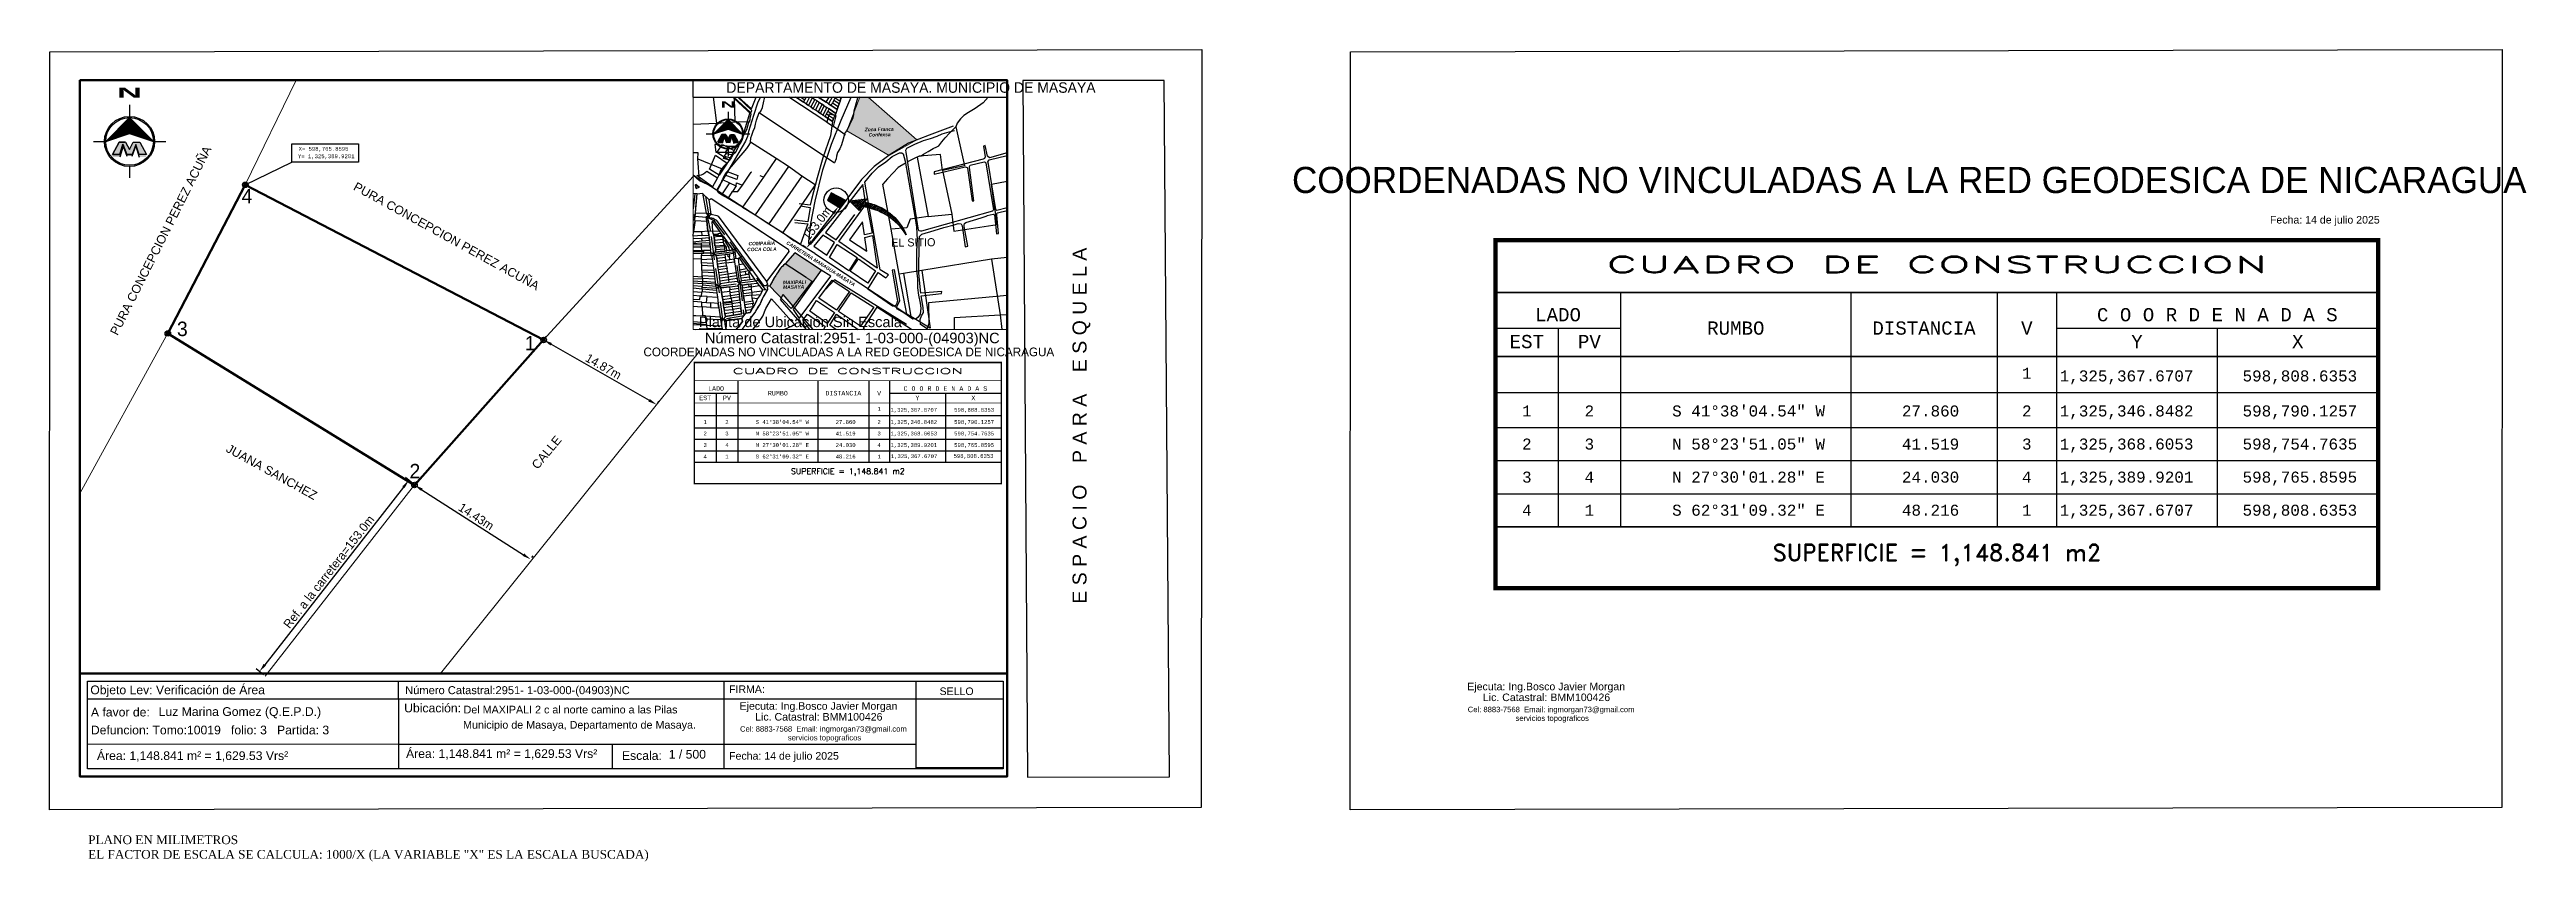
# Paper-space layout 'LAMINA DE TRABAJO' of a CAD drawing. Header units: millimetres. Extents: x 613935 to 614646, y 1320810 to 1321043.
# The model-space entities are those that its viewports show. They can reach past a viewport. Long polylines and large blocks are cut down to what shows.
import ezdxf
from ezdxf.enums import TextEntityAlignment as Align

# ---------------------------------------------------------------- set-up
doc = ezdxf.new("R2010")
doc.units = ezdxf.units.MM
doc.header["$PDMODE"] = 35
doc.header["$PDSIZE"] = 0.5
doc.linetypes.add('DASHED', pattern=[0.75, 0.5, -0.25])
doc.linetypes.add('DOT', pattern=[0.25, 0, -0.25])
for name, color, linetype in [('0 - TEXTO', 5, 'Continuous'), ('1', 7, 'Continuous'), ('12', 7, 'Continuous'), ('2', 7, 'Continuous'), ('50', 7, 'Continuous'), ('9', 7, 'Continuous'), ('CVL_CUADCON', 1, 'Continuous'), ('CVL_CUADCON_LIN', 8, 'Continuous'), ('CVL_CUADCON_TIT', 1, 'Continuous'), ('CVL_CUADCON_TX', 2, 'Continuous'), ('NORTE', 1, 'Continuous'), ('TEXTOS', 2, 'Continuous')]:
    doc.layers.add(name, color=color, linetype=linetype)
doc.styles.add('HECTOR LOPEZ', font='arial.ttf')
doc.styles.add('HUECA1', font='HUECA1.shx')
doc.styles.add('LOPEZ', font='TCCM____.TTF')
doc.styles.add('MONOTXT4', font='Monotxt4.shx')
doc.styles.get("Standard").update_dxf_attribs({"font": 'TCCM____.TTF'})
doc.styles.add('Style-ENGINEERING', font='ENGINEERING.shx')
doc.dimstyles.new('ISO-25', dxfattribs={"dimtxt": 2.5, "dimasz": 2.5, "dimexe": 1.25, "dimexo": 0.625, "dimtad": 1, "dimtxsty": 'Standard', "dimcen": 2.5, "dimadec": 0, "dimazin": 0, "dimtfac": 1, "dimtmove": 0, "dimatfit": 3, "dimfxl": 1, "dimarcsym": 0})

psp = doc.layouts.new('LAMINA DE TRABAJO')

# ---------------------------------------------------------------- texts
at = {"color": 7, "lineweight": 50}
psp.add_text('DEPARTAMENTO DE MASAYA. MUNICIPIO DE MASAYA', height=3, dxfattribs=at).set_placement((614129.34911, 1321030.59705))
at = {"color": 7, "lineweight": 30, "style": 'HECTOR LOPEZ'}
for s, rotation, p in [('PURA CONCEPCION PEREZ ACUÑA', 63.25833816, (613954.75094, 1320960.77341)), ('PURA CONCEPCION PEREZ ACUÑA', 331.09501229, (614022.18177, 1321002.89697)), ('CALLE', 50.40869809, (614075.24578, 1320922.34552)), ('JUANA SANCHEZ', 331.09501229, (613985.66376, 1320927.72095))]:
    psp.add_text(s, height=2.5, rotation=rotation, dxfattribs=at).set_placement(p)
at = {"color": 7, "lineweight": 30, "style": 'LOPEZ'}
for s, p in [('4', (613990.37255, 1320998.84881)), ('3', (613971.83113, 1320960.77476)), ('1', (614071.58256, 1320956.66364)), ('2', (614038.50357, 1320919.93989))]:
    psp.add_text(s, height=4.15012, dxfattribs=at).set_placement(p)
at = {"color": 5, "lineweight": 25, "style": 'LOPEZ'}
psp.add_text('EL SITIO', height=2.31, rotation=0.52198953, dxfattribs=at).set_placement((614176.61535, 1320986.43983))
at = {"color": 7, "lineweight": 50, "style": 'HECTOR LOPEZ'}
for s, height, p in [('Planta de Ubicación Sin Escala', 3, (614121.46936, 1320963.33813)), ('Objeto Lev: Verificación de Área', 2.5, (613946.98118, 1320857.98309)), ('A favor de:', 2.5, (613947.15802, 1320851.60505)), ('Luz Marina Gomez (Q.E.P.D.)', 2.5, (613966.58332, 1320851.7645)), ('Ubicación:', 2.5, (614036.9784, 1320852.79255)), ('Del MAXIPALI 2 c al norte camino a las Pilas  ', 2.2, (614054.01706, 1320852.48137)), ('Defuncion: Tomo:10019   folio: 3   Partida: 3 ', 2.5, (613947.14148, 1320846.46752)), ('Escala:', 2.5, (614099.4231, 1320839.14413)), ('1 / 500', 2.5, (614112.83081, 1320839.50757))]:
    psp.add_text(s, height=height, dxfattribs=at).set_placement(p)
at = {"color": 7, "lineweight": 25, "attachment_point": 1}
for insert, char_height in [((613954.58502, 1321032.07876), 2.8901376), ((614127.65486, 1321028.11095), 1.7463881)]:
    psp.add_mtext('{\\fBaskerville Old Face|b1|i0|c0|p18;\\W2.6;\\T2.05;N}', dxfattribs=dict(at, insert=insert, char_height=char_height))
at = {"color": 7, "lineweight": 50, "char_height": 1, "attachment_point": 5}
for s, insert, width, rotation in [('{\\fArial|b1|i1|c0|p34;Zona Franca}', (614173.19353, 1321020.10281), 9.1404831, 1.0141598), ('{\\fArial|b1|i1|c0|p34;Confexsa}', (614173.2932, 1321018.56419), 9.1404831, 1.0141598), ('{\\fArial|b1|i1|c0|p34;COMPAÑIA COCA COLA}', (614139.53305, 1320986.51316), 9.1404831, 1.0141598), ('{\\fArial|b1|i1|c0|p34;CARRETERA MANAGUA-MASAYA}', (614156.41795, 1320981.5378), 25.1074594, 327.69901185), ('{\\fArial|b1|i1|c0|p34;MAXIPALI }', (614148.90134, 1320976.22028), 9.1404831, 1.0141598), ('{\\fArial|b1|i1|c0|p34;MASAYA }', (614148.6436, 1320974.85683), 9.1404831, 1.0141598)]:
    psp.add_mtext(s, dxfattribs=dict(at, insert=insert, width=width, rotation=rotation))
at = {"attachment_point": 1, "style": 'Style-ENGINEERING'}
for s, insert, char_height, width in [('{\\fArial|b0|i0|c0|p34;Fecha: 14 de julio 2025}', (614571.95867, 1320995.23367), 2.1665243, 84.8973549), ('\\pt4.57113;{\\fArial|b0|i0|c0|p34;Número Catastral:2951- 1-03-000-(04903)NC}', (614037.24759, 1320860.29708), 2.2855641, 112.128045), ('{\\fArial|b0|i0|c0|p34;FIRMA:}', (614130.12874, 1320860.52932, 0.00669), 2.1665243, 84.8973549), ('{\\fArial|b0|i0|c0|p34;SELLO}', (614190.49513, 1320859.93122), 2.1665243, 84.8973549), ('{\\fArial|b0|i0|c0|p34;Ejecuta: Ing.Bosco Javier Morgan}', (614341.80649, 1320861.29607, 0.00669), 2.1665243, 84.8973549), ('{\\fArial|b0|i0|c0|p34;Ejecuta: Ing.Bosco Javier Morgan}', (614133.15293, 1320855.70625, 0.00669), 2.1665243, 84.8973549), ('{\\fArial|b0|i0|c0|p34;Lic. Catastral: BMM100426}', (614137.61929, 1320852.59783, 0.00669), 2.1665243, 84.8973549), ('{\\fArial|b0|i0|c0|p34;Lic. Catastral: BMM100426}', (614346.27285, 1320858.18766, 0.00669), 2.1665243, 84.8973549), ('{\\fArial|b0|i0|c0|p34;Fecha: 14 de julio 2025}', (614130.14847, 1320841.38953, 0.00669), 2.1665243, 84.8973549)]:
    psp.add_mtext(s, dxfattribs=dict(at, insert=insert, char_height=char_height, width=width))
at = {"color": 7, "lineweight": 50, "insert": (614228.62261, 1320859.83899, -17.64987), "char_height": 4, "width": 130.5493861, "attachment_point": 1, "rotation": 90, "style": 'Style-ENGINEERING'}
psp.add_mtext('\\pi24.14048,t56.88384;{\\fArial|b0|i0|c0|p34;E S P A C I O    P A R A    E S Q U E L A}', dxfattribs=at)
at = {"color": 7, "lineweight": 50, "attachment_point": 1, "style": 'HECTOR LOPEZ'}
for s, insert, char_height, width in [('\\pt6;Número Catastral:2951- 1-03-000-(04903)NC', (614123.18029, 1320961.7226), 3, 112.128045), ('Municipio de Masaya, Departamento de Masaya. ', (614053.85797, 1320850.31193), 2.2, 66.8728686), ('Área: 1,148.841 m² = 1,629.53 Vrs² ', (613948.88074, 1320841.60722), 2.5, 65.8476464), ('Área: 1,148.841 m² = 1,629.53 Vrs² ', (614037.51018, 1320842.19649), 2.5, 65.8476464)]:
    psp.add_mtext(s, dxfattribs=dict(at, insert=insert, char_height=char_height, width=width))
at = {"color": 1, "char_height": 1.5655876, "width": 84.8973549, "attachment_point": 1, "style": 'Style-ENGINEERING'}
for insert in [(614341.93111, 1320854.40522, 0.00669), (614133.27755, 1320848.81539, 0.00669)]:
    psp.add_mtext('{\\fArial|b0|i0|c0|p34;Cel: 8883-7568  Email: ingmorgan73@gmail.com}', dxfattribs=dict(at, insert=insert))
at = {"color": 5, "char_height": 1.5655876, "width": 84.8973549, "attachment_point": 1, "style": 'Style-ENGINEERING'}
for insert in [(614355.64447, 1320851.88976, 0.00669), (614146.99092, 1320846.29993, 0.00669)]:
    psp.add_mtext('{\\fArial|b0|i0|c0|p34;servicios topograficos}', dxfattribs=dict(at, insert=insert))
at = {"color": 3, "lineweight": 50, "insert": (613946.35863, 1320821.63333, 0.00669), "char_height": 2.5, "attachment_point": 1, "style": 'HECTOR LOPEZ'}
psp.add_mtext_dynamic_manual_height_columns('{\\fBook Antiqua|b0|i0|c0|p18;\\PPLANO EN MILIMETROS\\PEL FACTOR DE ESCALA SE CALCULA: 1000/X (LA VARIABLE "X" ES LA ESCALA BUSCADA)}', width=262.85, gutter_width=12.5, heights=[0], dxfattribs=at)
at = {"layer": '0 - TEXTO', "transparency": 33554687}
for height, p in [(7.5138044, (614468.5323, 1321001.81325, 0.0201)), (2.5, (614164.47545, 1320954.97756, 0.00669))]:
    psp.add_text('COORDENADAS NO VINCULADAS A LA RED GEODESICA DE NICARAGUA', height=height, dxfattribs=at).set_placement(p, align=Align.CENTER)
at = {"layer": 'CVL_CUADCON_TIT', "color": 18, "true_color": 0x000000, "style": 'HUECA1', "width": 1.758658}
for height, p, p2 in [(4.7461532, (614381.56157, 1320978.92376), (614571.32227, 1320978.92376)), (1.6511989, (614131.17586, 1320949.90224), (614197.19409, 1320949.90224))]:
    psp.add_text('CUADRO DE CONSTRUCCION', height=height, dxfattribs=at).set_placement(p, p2, align=Align.FIT)
at = {"layer": 'CVL_CUADCON_TIT', "color": 18, "true_color": 0x000000, "style": 'MONOTXT4'}
for s, height, p in [('LADO', 3.796923, (614367.82937, 1320965.00804)), ('C O O R D E N A D A S', 3.7969226, (614556.85283, 1320965.00804)), ('EST', 3.796923, (614358.87496, 1320957.30029)), ('PV', 3.796923, (614376.81542, 1320957.30029)), ('Y', 3.79692, (614533.81817, 1320957.30029)), ('X', 3.79692, (614579.91914, 1320957.30029)), ('LADO', 1.320959, (614126.39839, 1320945.06093)), ('C O O R D E N A D A S', 1.3209591, (614192.16014, 1320945.06093)), ('EST', 1.320959, (614123.28313, 1320942.37938)), ('PV', 1.320959, (614129.52466, 1320942.37938)), ('Y', 1.32096, (614184.14632, 1320942.37938)), ('X', 1.32096, (614200.18496, 1320942.37938))]:
    psp.add_text(s, height=height, dxfattribs=at).set_placement(p, align=Align.CENTER)
at = {"layer": 'CVL_CUADCON_TIT', "color": 18, "true_color": 0x000000}
for s, height, style, p in [('RUMBO', 3.796923, 'MONOTXT4', (614418.80305, 1320963.07161)), ('DISTANCIA', 3.796923, 'MONOTXT4', (614472.751, 1320963.07161)), ('V', 3.79692, 'MONOTXT4', (614502.24043, 1320963.07161)), ('RUMBO', 1.320959, 'MONOTXT4', (614144.13227, 1320944.38724)), ('DISTANCIA', 1.320959, 'MONOTXT4', (614162.90089, 1320944.38724)), ('V', 1.32096, 'MONOTXT4', (614173.16034, 1320944.38724)), ('SUPERFICIE = 1,148.841 m2', 1.6511989, 'HUECA1', (614164.18498, 1320921.72509)), ('SUPERFICIE = 1,148.841 m2', 4.7461532, 'HUECA1', (614476.44192, 1320897.93224))]:
    psp.add_text(s, height=height, dxfattribs=dict(at, style=style)).set_placement(p, align=Align.MIDDLE)
at = {"layer": 'CVL_CUADCON_TX', "color": 18, "true_color": 0x000000, "style": 'MONOTXT4'}
for s, height, p in [('X= 598,765.8595', 1.1007992, (614006.70771, 1321013.96322)), ('Y= 1,325,389.9201', 1.1007992, (614006.53648, 1321011.82441)), ('1,325,367.6707', 3.1641022, (614511.66945, 1320947.75103)), ('598,808.6353', 3.1641022, (614564.09862, 1320947.75103)), ('1,325,367.6707', 1.1007992, (614176.44072, 1320939.05717)), ('598,808.6353', 1.1007992, (614194.68097, 1320939.05717)), ('S 41%%d38\'04.54" W', 3.1641022, (614400.54618, 1320937.69551)), ('27.860', 3.164102, (614466.42279, 1320937.69551)), ('1,325,346.8482', 3.1641022, (614511.66945, 1320937.69551)), ('598,790.1257', 3.1641022, (614564.09862, 1320937.69551)), ('S 41%%d38\'04.54" W', 1.1007992, (614137.78066, 1320935.55883)), ('N 58%%d23\'51.05" W', 1.1007992, (614137.78066, 1320932.25643)), ('N 27%%d30\'01.28" E', 1.1007992, (614137.78066, 1320928.95403)), ('41.519', 1.100799, (614160.6993, 1320932.25643)), ('27.860', 1.100799, (614160.6993, 1320935.55883)), ('24.030', 1.100799, (614160.6993, 1320928.95403)), ('1,325,346.8482', 1.1007992, (614176.44072, 1320935.55883)), ('1,325,368.6053', 1.1007992, (614176.44072, 1320932.25643)), ('1,325,389.9201', 1.1007992, (614176.44072, 1320928.95403)), ('598,790.1257', 1.1007992, (614194.68097, 1320935.55883)), ('598,754.7635', 1.1007992, (614194.68097, 1320932.25643)), ('598,765.8595', 1.1007992, (614194.68097, 1320928.95403)), ('N 58%%d23\'51.05" W', 3.1641022, (614400.54618, 1320928.20321)), ('41.519', 3.164102, (614466.42279, 1320928.20321)), ('1,325,368.6053', 3.1641022, (614511.66945, 1320928.20321)), ('598,754.7635', 3.1641022, (614564.09862, 1320928.20321)), ('S 62%%d31\'09.32" E', 1.1007992, (614137.78066, 1320925.65164)), ('48.216', 1.100799, (614160.6993, 1320925.65164)), ('1,325,367.6707', 1.1007992, (614176.50627, 1320925.76441)), ('598,808.6353', 1.1007992, (614194.51625, 1320925.81574)), ('N 27%%d30\'01.28" E', 3.1641022, (614400.54618, 1320918.7109)), ('24.030', 3.164102, (614466.42279, 1320918.7109)), ('1,325,389.9201', 3.1641022, (614511.66945, 1320918.7109)), ('598,765.8595', 3.1641022, (614564.09862, 1320918.7109)), ('S 62%%d31\'09.32" E', 3.1641022, (614400.54618, 1320909.21859)), ('48.216', 3.164102, (614466.42279, 1320909.21859)), ('1,325,367.6707', 3.1641022, (614511.66945, 1320909.21859)), ('598,808.6353', 3.1641022, (614564.09862, 1320909.21859))]:
    psp.add_text(s, height=height, dxfattribs=at).set_placement(p)
for s, height, p in [('1', 3.1641, (614502.22777, 1320948.54206)), ('1', 1.1008, (614173.15594, 1320939.33237)), ('1', 3.1641, (614358.87496, 1320937.69551)), ('2', 3.1641, (614376.79802, 1320937.69551)), ('2', 3.1641, (614502.22777, 1320937.69551)), ('3', 1.1008, (614123.28313, 1320928.95403)), ('2', 1.1008, (614123.28313, 1320932.25643)), ('1', 1.1008, (614123.28313, 1320935.55883)), ('4', 1.1008, (614129.51861, 1320928.95403)), ('3', 1.1008, (614129.51861, 1320932.25643)), ('2', 1.1008, (614129.51861, 1320935.55883)), ('4', 1.1008, (614173.15594, 1320928.95403)), ('3', 1.1008, (614173.15594, 1320932.25643)), ('2', 1.1008, (614173.15594, 1320935.55883)), ('2', 3.1641, (614358.87496, 1320928.20321)), ('3', 3.1641, (614376.79802, 1320928.20321)), ('3', 3.1641, (614502.22777, 1320928.20321)), ('4', 1.1008, (614123.28313, 1320925.65164)), ('1', 1.1008, (614129.51861, 1320925.65164)), ('1', 1.1008, (614173.15594, 1320925.65164)), ('3', 3.1641, (614358.87496, 1320918.7109)), ('4', 3.1641, (614376.79802, 1320918.7109)), ('4', 3.1641, (614502.22777, 1320918.7109)), ('4', 3.1641, (614358.87496, 1320909.21859)), ('1', 3.1641, (614376.79802, 1320909.21859)), ('1', 3.1641, (614502.22777, 1320909.21859))]:
    psp.add_text(s, height=height, dxfattribs=at).set_placement(p, align=Align.CENTER)

msp = doc.modelspace()

# ---------------------------------------------------------------- blocks, each defined once
blk = doc.blocks.new('*D348')
at = {"color": 0, "lineweight": -2, "transparency": 16777216}
for p, q in [((614040.28, 1320918.55), (614040.61, 1320919.08)), ((614042.04, 1320916.68), (614071.15, 1320898.04)), ((614073.6, 1320897.22), (614073.93, 1320897.74))]:
    blk.add_line(p, q, dxfattribs=at)
at = {"color": 0, "lineweight": 13, "transparency": 16777216}
for points in [[(614042.27, 1320917.03), (614041.82, 1320916.32), (614039.94, 1320918.02)], [(614071.38, 1320898.39), (614070.93, 1320897.69), (614073.26, 1320896.69)]]:
    blk.add_solid(points, dxfattribs=at)
at = {"layer": 'Defpoints', "color": 0, "lineweight": 13, "transparency": 16777216}
for p in [(614039.94, 1320918.02), (614073.26, 1320896.69), (614073.26, 1320896.69)]:
    blk.add_point(p, dxfattribs=at)
at = {"color": 0, "lineweight": 30, "transparency": 16777216, "insert": (614057.63, 1320908.97), "char_height": 2.5, "attachment_point": 5, "rotation": 327.3737}
blk.add_mtext('14.43m', dxfattribs=at)
blk = doc.blocks.new('*D349')
at = {"color": 0, "lineweight": -2, "transparency": 16777216}
for p, q in [((614077.27, 1320960.21), (614077.58, 1320960.75)), ((614079.13, 1320958.43), (614107.22, 1320942.34)), ((614109.7, 1320941.64), (614110.01, 1320942.19))]:
    blk.add_line(p, q, dxfattribs=at)
at = {"color": 0, "lineweight": 13, "transparency": 16777216}
for points in [[(614079.33, 1320958.79), (614078.92, 1320958.06), (614076.96, 1320959.67)], [(614107.42, 1320942.71), (614107.01, 1320941.98), (614109.39, 1320941.1)]]:
    blk.add_solid(points, dxfattribs=at)
at = {"layer": 'Defpoints', "color": 0, "lineweight": 13, "transparency": 16777216}
for p in [(614076.96, 1320959.67, 488.47), (614109.39, 1320941.1), (614109.39, 1320941.1)]:
    blk.add_point(p, dxfattribs=at)
at = {"color": 0, "lineweight": 30, "transparency": 16777216, "insert": (614094.12, 1320952.04), "char_height": 2.5, "attachment_point": 5, "rotation": 330.20753}
blk.add_mtext('14.87m', dxfattribs=at)
blk = doc.blocks.new('*D350')
at = {"color": 0, "lineweight": -2, "transparency": 16777216}
for p, q in [((614036.78, 1320917.41), (613997.02, 1320866.46)), ((614039.49, 1320918.47), (614037.34, 1320920.15)), ((613996.65, 1320863.58), (613994.5, 1320865.26))]:
    blk.add_line(p, q, dxfattribs=at)
at = {"color": 0, "lineweight": 13, "transparency": 16777216}
for points in [[(614036.45, 1320917.67), (614037.11, 1320917.16), (614038.32, 1320919.38)], [(613996.69, 1320866.72), (613997.35, 1320866.21), (613995.49, 1320864.49)]]:
    blk.add_solid(points, dxfattribs=at)
at = {"layer": 'Defpoints', "color": 0, "lineweight": 13, "transparency": 16777216}
for p in [(614039.98, 1320918.09), (613995.49, 1320864.49), (613997.14, 1320863.2)]:
    blk.add_point(p, dxfattribs=at)
at = {"color": 0, "lineweight": 30, "transparency": 16777216, "insert": (614015.38, 1320893.13), "char_height": 2.5, "attachment_point": 5, "rotation": 52.03252}
blk.add_mtext('Ref. a la carretera=153.0m', dxfattribs=at)
blk = doc.blocks.new('*D351')
at = {"color": 0, "lineweight": -2, "transparency": 16777216}
for p, q in [((614159.95, 1320995.93), (614153.85, 1320988)), ((614161.29, 1320998.05), (614160.48, 1320998.68)), ((614152.14, 1320986.16), (614151.33, 1320986.78))]:
    blk.add_line(p, q, dxfattribs=at)
at = {"color": 0, "lineweight": 13, "transparency": 16777216}
for points in [[(614159.62, 1320996.19), (614160.28, 1320995.68), (614161.47, 1320997.91)], [(614153.52, 1320988.25), (614154.18, 1320987.74), (614152.32, 1320986.02)]]:
    blk.add_solid(points, dxfattribs=at)
at = {"layer": 'Defpoints', "color": 0, "lineweight": 13, "transparency": 16777216}
for p in [(614161.79, 1320997.67), (614152.32, 1320986.02), (614152.63, 1320985.78)]:
    blk.add_point(p, dxfattribs=at)
at = {"color": 0, "lineweight": 13, "transparency": 16777216, "insert": (614155.38, 1320993.13), "char_height": 2.5, "attachment_point": 5, "rotation": 52.42885}
blk.add_mtext('153.0m', dxfattribs=at)

# ---------------------------------------------------------------- dimensions: what is measured, and where the dimension line sits
at = {"color": 18, "lineweight": 13, "true_color": 0x000000}
dim = psp.add_aligned_dim(p1=(614161.78588, 1320997.67287), p2=(614152.6336, 1320985.776), distance=-0.39439, text='153.0m', dimstyle='ISO-25', override={"dimlfac": -10.215218}, dxfattribs=at)
dim.commit()
dim.dimension.update_dxf_attribs({"geometry": '*D351', "text_midpoint": (614155.37992, 1320993.13212)})
at = {"color": 7, "lineweight": 30}
for p1, p2, text, picture, middle in [((614076.95785, 1320959.66789, 488.46509), (614109.38612, 1320941.10171), '14.87m', '*D349', (614094.12066, 1320952.04179)), ((614039.93873, 1320918.02293), (614073.25957, 1320896.69181), '14.43m', '*D348', (614057.62964, 1320908.96707))]:
    dim = psp.add_aligned_dim(p1=p1, p2=p2, distance=0, text=text, dimstyle='ISO-25', dxfattribs=at)
    dim.commit()
    dim.dimension.update_dxf_attribs({"geometry": picture, "text_midpoint": middle})
dim = psp.add_linear_dim(base=(613995.48544, 1320864.49051), p1=(614039.98023, 1320918.08774), p2=(613997.14426, 1320863.19601), angle=232.03251851, text='Ref. a la carretera=153.0m', dimstyle='ISO-25', dxfattribs=at)
dim.commit()
dim.dimension.update_dxf_attribs({"geometry": '*D350', "text_midpoint": (614016.90342, 1320891.93638), "dimtype": 161})

# ---------------------------------------------------------------- hatches: boundary and pattern name
at = {"lineweight": 13, "true_color": 0xc7c8ca}
h = msp.add_hatch(color=9, dxfattribs=at)
h.dxf.hatch_style = 1
h.paths.add_polyline_path([(603053.7, 1318418.2), (603049.4, 1318403.4), (603047.6, 1318402.4), (603031.3, 1318359.7), (603030.6, 1318350), (603027.9, 1318341.8), (603009.3, 1318302.2), (603133.2, 1318230.6), (603136.4, 1318232.9), (603190.5, 1318266.5), (603214.4, 1318275.8)])
at = {"lineweight": 13, "true_color": 0x000000}
h = msp.add_hatch(color=18, dxfattribs=at)
h.dxf.hatch_style = 1
h.paths.add_polyline_path([(603006.5, 1318098.5), (602963.8, 1318120.8), (602952.7, 1318099.5), (602988, 1318077.7)])
at = {"lineweight": 13, "true_color": 0xc7c8ca}
h = msp.add_hatch(color=9, dxfattribs=at)
h.dxf.hatch_style = 1
h.paths.add_polyline_path([(602934.5, 1317894.4), (602913.9, 1317907.3), (602856.9, 1317944.5), (602829.5, 1317913), (602909.8, 1317859.5)])
h = msp.add_hatch(color=9, dxfattribs=at)
h.dxf.hatch_style = 1
h.paths.add_polyline_path([(602806.9, 1317886.5), (602805.4, 1317884.3), (602803.9, 1317882.2), (602802.6, 1317880.5), (602801.3, 1317878.8), (602797, 1317871), (602794.7, 1317866.9), (602792.4, 1317862.8), (602790.7, 1317859.9), (602788.9, 1317856.9), (602786.4, 1317852.2), (602783.8, 1317847.4), (602817.4, 1317812.4), (602822.6, 1317822.5), (602866.9, 1317888.1), (602829.5, 1317913), (602826.9, 1317910.9), (602824.3, 1317908.8), (602821.7, 1317906.1), (602819.9, 1317904.4), (602818.2, 1317902.8), (602817.2, 1317902), (602816.3, 1317901.1), (602814.8, 1317899.1), (602813.2, 1317897.1), (602812.2, 1317895.4), (602811.3, 1317893.6)])
h.paths.add_polyline_path([(602907.5, 1317860.7), (602890.2, 1317872.6), (602868.1, 1317887.4), (602866.9, 1317888.1), (602822.6, 1317822.5), (602852.2, 1317788.2)])

# ---------------------------------------------------------------- linework, layer by layer
at = {"color": 1, "lineweight": 13}
for points in [[(603133.2, 1318230.6), (603009.3, 1318302.2), (603053.7, 1318418.2), (603214.4, 1318275.8), (603133.2, 1318230.6)], [(602829.5, 1317913), (602909.8, 1317859.5), (602934.5, 1317894.4), (602856.9, 1317944.5), (602829.5, 1317913)]]:
    msp.add_lwpolyline(points, dxfattribs=at)
at = {"color": 7}
msp.add_lwpolyline([(603006.5, 1318098.5), (602963.8, 1318120.8), (602952.7, 1318099.5), (602988, 1318077.7), (603006.5, 1318098.5)], dxfattribs=at)
at = {"layer": '1', "color": 1, "linetype": 'Continuous'}
for p, q in [((602861.8, 1318399.7), (602851.9, 1318406.7)), ((602981.4, 1318365.1), (602977.7, 1318353.7))]:
    msp.add_line(p, q, dxfattribs=at)
for points in [[(602997.4, 1318414.3), (602995.1, 1318406.1), (602992.5, 1318398), (602990, 1318389.8), (602987.5, 1318381.7), (602984.4, 1318374.1), (602981.4, 1318365.1), (602963.4, 1318376.6), (602956.2, 1318381.2), (602949.2, 1318386.3), (602924.5, 1318402.5), (602899.8, 1318418.7)], [(602894.1, 1318407.9), (602901.7, 1318403.9), (602909, 1318399.3), (602915.9, 1318394.5), (602922.8, 1318390), (602929.8, 1318385.5), (602936.9, 1318380.5), (602943.5, 1318375.7), (602950.7, 1318371.3), (602957.6, 1318366.6), (602977.7, 1318353.7), (602976, 1318350), (602974.3, 1318346.3), (602970.9, 1318338.5), (602967.9, 1318329.4), (602946.2, 1318344.2), (602939, 1318348.6), (602932.2, 1318353.3), (602925.4, 1318358.2), (602918.3, 1318362.9), (602911.4, 1318367.2), (602904.2, 1318372.5), (602897.2, 1318377), (602890.3, 1318381.3), (602882.5, 1318386.2), (602861.8, 1318399.7), (602866.1, 1318407.6)], [(602554.9, 1318099.4), (602556.8, 1318109.1), (602558.6, 1318118.8), (602558.4, 1318121), (602558.4, 1318123.1), (602558.5, 1318125.2), (602558.3, 1318127.4), (602558.2, 1318129.7), (602557.9, 1318131.3), (602557.6, 1318132.9), (602557.2, 1318134), (602556.8, 1318135), (602555.4, 1318136.8), (602553.8, 1318139)], [(602571, 1318118), (602587.2, 1318119.6), (602597.6, 1318061), (602601.2, 1318056.4), (602601.5, 1318052.3), (602597.4, 1318049.8), (602599.4, 1318037.9), (602599.9, 1318037.8), (602602.9, 1318009.1), (602603.9, 1318009.1), (602605.8, 1317996.8), (602606.5, 1317988.6), (602607.1, 1317981.6), (602608, 1317973.9), (602608.6, 1317968.6), (602609.5, 1317963.4), (602610.6, 1317952.5), (602609.4, 1317952.4), (602610.2, 1317948.3), (602611.1, 1317944.2), (602611.6, 1317937.4), (602613.6, 1317937.9), (602614.9, 1317927.1), (602616.8, 1317914.1), (602618, 1317906.3), (602619.8, 1317893.8), (602620.9, 1317887.1), (602622.3, 1317876.6), (602623.2, 1317868.7), (602624.3, 1317859.1), (602625.1, 1317853.4), (602625.9, 1317847.5), (602626.8, 1317840.9), (602627.8, 1317835.7), (602628.7, 1317827.8), (602630.5, 1317815.1), (602633.1, 1317796.7), (602634.9, 1317783.1), (602638.4, 1317757.6), (602639.2, 1317749.5), (602642.6, 1317730.4), (602644.1, 1317722.2), (602645.1, 1317714.1)], [(602554.5, 1317928.3), (602556, 1317943.1), (602556.4, 1317947.9), (602556.9, 1317951.9), (602556.1, 1317951.7), (602557, 1317962.2), (602557.6, 1317968.1), (602557.9, 1317971.3), (602558.1, 1317977.1), (602558.5, 1317985.4), (602559.7, 1317993.2), (602560.8, 1318007.1), (602565.8, 1318039.6), (602563.6, 1318039.6), (602564.6, 1318052.2), (602565.9, 1318062.5), (602568.4, 1318090.3), (602571, 1318118)], [(602568.6, 1318132.9), (602577.1, 1318137.4), (602566.9, 1318144.7), (602565.9, 1318144.3), (602568.6, 1318132.9)], [(602611.8, 1318058.2), (602606.6, 1318100.3), (602612.7, 1318103.8), (602725.3, 1318029.4), (602837.9, 1317955.1), (602840, 1317948.3), (602807.3, 1317904.7), (602774.6, 1317861.2), (602777, 1317853.3), (602775.3, 1317850.7), (602773.5, 1317848.1), (602772.6, 1317847.9), (602771, 1317847.7), (602769.3, 1317847.9), (602767.8, 1317848.3), (602766.4, 1317849.1), (602765.8, 1317849.6), (602697.1, 1317944.4), (602628.5, 1318039.3), (602626.9, 1318040.4), (602625.3, 1318041.5), (602621.4, 1318043.8), (602618, 1318045.4), (602616.3, 1318045.8), (602614.5, 1318046.2), (602612.1, 1318046.5), (602609.7, 1318046.8), (602606.8, 1318050.7), (602607.2, 1318054.2), (602611.8, 1318058.2)], [(602617.3, 1318007.9), (602615.1, 1318036.6), (602616.3, 1318036.8), (602635.9, 1318008.8), (602640.9, 1318001.1), (602644.5, 1317997), (602646, 1317994.4), (602647.1, 1317993.2), (602662, 1317973.3), (602677, 1317953.4), (602665.4, 1317951.8), (602658.4, 1317950.6), (602652, 1317950.1), (602638.7, 1317948.5), (602625.4, 1317946.9), (602624.6, 1317954), (602626.1, 1317954.1), (602625.4, 1317960.4), (602624.6, 1317965), (602623.3, 1317965), (602622.4, 1317973.9), (602621.7, 1317982.4), (602622.1, 1317982.3), (602621, 1317990.8), (602620.5, 1317995.2), (602619.9, 1317999.4), (602618, 1317999.3), (602617.3, 1318007.9)], [(602627.2, 1317936.5), (602652.3, 1317940.1), (602661.3, 1317941.2), (602664.7, 1317942), (602676.9, 1317943.8), (602679.5, 1317927.6), (602680.6, 1317918.5), (602685.4, 1317886.3), (602686.6, 1317878.2), (602688.2, 1317869.8), (602689.4, 1317861.2), (602664.5, 1317857.4), (602639.1, 1317853.5), (602638.2, 1317862), (602637.1, 1317871), (602636.3, 1317878.5), (602634.9, 1317886.8), (602633.8, 1317894.9), (602632.2, 1317903.6), (602631.1, 1317911.6), (602630.2, 1317920.1), (602629.3, 1317928.8), (602628.8, 1317932.6), (602627.7, 1317932.5), (602627.2, 1317936.5)], [(602829.5, 1317913), (602826.9, 1317910.9), (602824.3, 1317908.8), (602823, 1317907.5), (602821.7, 1317906.1), (602819.9, 1317904.4), (602818.2, 1317902.8), (602817.2, 1317902), (602816.3, 1317901.1), (602814.8, 1317899.1), (602813.2, 1317897.1), (602812.2, 1317895.4), (602811.3, 1317893.6), (602809.1, 1317890), (602806.9, 1317886.5), (602805.4, 1317884.3), (602803.9, 1317882.2), (602802.6, 1317880.5), (602801.3, 1317878.8), (602797, 1317871), (602794.7, 1317866.9), (602792.4, 1317862.8), (602790.7, 1317859.9), (602788.9, 1317856.9), (602786.4, 1317852.2), (602783.8, 1317847.4), (602779, 1317848.3), (602776.6, 1317844.5), (602777.7, 1317836.8), (602771.2, 1317826.3), (602764.7, 1317815.8), (602760, 1317805.6), (602755.3, 1317795.4), (602750.3, 1317787.2), (602745.3, 1317779.1), (602743.5, 1317775.9), (602741.8, 1317772.8), (602740.8, 1317771.4), (602739.8, 1317770.1), (602738, 1317767.7), (602736.3, 1317765.2), (602725, 1317750.5), (602713.8, 1317735.9), (602693.5, 1317709.5)], [(602692.1, 1317929.4), (602694.3, 1317929.9), (602706.4, 1317912.4), (602711.3, 1317905.6), (602716.2, 1317898.7), (602721.3, 1317892.5), (602724.3, 1317888), (602731.6, 1317877.9), (602739, 1317867.9), (602725.3, 1317865.7), (602713.1, 1317864), (602700.9, 1317862.3), (602699.7, 1317870.8), (602698.5, 1317878.8), (602697.4, 1317887.8), (602696.3, 1317894.5), (602694.6, 1317910.4), (602692.1, 1317929.4)], [(602640.4, 1317842.4), (602665.5, 1317845.5), (602691.1, 1317848.3), (602692.1, 1317840.9), (602693.1, 1317832.3), (602694.3, 1317823.4), (602695.1, 1317815.5), (602696.1, 1317807.1), (602697.4, 1317798.8), (602698.5, 1317790.7), (602699.3, 1317782.2), (602700.4, 1317773.9), (602701.8, 1317765.6), (602677.2, 1317762.1), (602665.5, 1317760.3), (602653.8, 1317758.4), (602652.4, 1317767.2), (602651, 1317776.3), (602649.8, 1317783.9), (602648.4, 1317792.6), (602647.7, 1317796.3), (602647.2, 1317800.1), (602646, 1317808.4), (602644.7, 1317816.4), (602642.5, 1317829.3), (602640.4, 1317842.4)], [(602702.6, 1317850), (602722.5, 1317853.1), (602728.1, 1317853.9), (602747.3, 1317856.2), (602753.3, 1317848.7), (602762.7, 1317836.3), (602761.2, 1317833.1), (602756.3, 1317823), (602748.3, 1317810.6), (602742.7, 1317799.4), (602737, 1317788.1), (602730.1, 1317778.8), (602731.5, 1317779.1), (602726.5, 1317769.9), (602714.6, 1317767.7), (602713.4, 1317776.4), (602712.2, 1317784.4), (602711.1, 1317792.3), (602710, 1317800.1), (602707.2, 1317817.7), (602706.4, 1317825.1), (602705, 1317833.8), (602704.1, 1317841.8), (602702.6, 1317850)], [(602652.6, 1317745.2), (602702.3, 1317752.5), (602704.5, 1317743), (602701.1, 1317739.4), (602697.7, 1317735.8), (602679.2, 1317711.8), (602660.7, 1317687.8), (602653.7, 1317735.7), (602652.6, 1317745.2)]]:
    msp.add_lwpolyline(points, dxfattribs=at)
at = {"layer": '12', "color": 1, "linetype": 'DASHED'}
for p, q in [((602570.9, 1318117.6), (602558.5, 1318118.3)), ((602606.6, 1318100.1), (602586.3, 1318119.5)), ((602565.2, 1318057.1), (602548.7, 1318049.2)), ((602550.3, 1318059.6), (602564.2, 1318047.3)), ((602608, 1318049), (602597.6, 1318048.6)), ((602611.7, 1318059.3), (602598.9, 1318059.3)), ((602617.6, 1318007.9), (602604.2, 1318007.3)), ((602615.7, 1318036.7), (602624.1, 1318042.2)), ((602560.2, 1317993.3), (602545.8, 1317993.8)), ((602627.2, 1317936.5), (602610.8, 1317945.7)), ((602614.1, 1317933.3), (602625.3, 1317947.7)), ((602676.9, 1317943.8), (602676.5, 1317953.4)), ((602676.7, 1317948.6), (602683.7, 1317942)), ((602677, 1317953.4), (602686, 1317959.8)), ((602693.2, 1317929.6), (602703, 1317936.4)), ((602692.2, 1317928.1), (602679.6, 1317926.8)), ((602689.4, 1317861.2), (602702.6, 1317850)), ((602690.8, 1317848.3), (602700.9, 1317862.3)), ((602738.3, 1317867.8), (602747.6, 1317855.8)), ((602749.5, 1317864.4), (602743, 1317861.8)), ((602640.7, 1317842.4), (602624.4, 1317853.5)), ((602639.2, 1317853.6), (602627.1, 1317839.4)), ((602762.7, 1317836.3), (602777.6, 1317837.6)), ((602652.6, 1317745.2), (602638.6, 1317755.5)), ((602653.8, 1317758.4), (602640.4, 1317742.8)), ((602702.3, 1317752.4), (602714.6, 1317768.4))]:
    msp.add_line(p, q, dxfattribs=at)
at = {"layer": '2', "color": 1, "linetype": 'Continuous'}
for p, q in [((602832.4, 1318538.4), (603041.4, 1318398.9)), ((602610.1, 1318463.9), (602627.5, 1318324.6)), ((602680.1, 1318397.2), (602610.1, 1318463.9)), ((602951.3, 1318328.2), (602781.3, 1318439.9)), ((602680.1, 1318397.2), (602681.1, 1318329.2)), ((602729, 1318351.2), (602680.1, 1318397.2)), ((602851.9, 1318406.7), (602861.8, 1318399.7)), ((602861.8, 1318399.7), (602866.1, 1318407.6)), ((602861.8, 1318399.7), (602882.5, 1318386.2)), ((602866.1, 1318407.6), (602886.7, 1318393.3)), ((602869.8, 1318415.1), (602890.1, 1318400.6)), ((602882.5, 1318386.2), (602886.7, 1318393.3)), ((602890.3, 1318381.3), (602882.5, 1318386.2)), ((602886.7, 1318393.3), (602890.1, 1318400.6)), ((602890.1, 1318400.6), (602894.1, 1318407.9)), ((602901.7, 1318403.9), (602890.3, 1318381.3)), ((602890.3, 1318381.3), (602897.2, 1318377)), ((602894.1, 1318407.9), (602901.7, 1318403.9)), ((602897.2, 1318377), (602909, 1318399.3)), ((602904.2, 1318372.5), (602897.2, 1318377)), ((602899.8, 1318418.7), (602949.2, 1318386.3)), ((602909, 1318399.3), (602901.7, 1318403.9)), ((602915.9, 1318394.5), (602904.2, 1318372.5)), ((602904.2, 1318372.5), (602911.4, 1318367.2)), ((602909, 1318399.3), (602915.9, 1318394.5)), ((602911.4, 1318367.2), (602922.8, 1318390)), ((602918.3, 1318362.9), (602911.4, 1318367.2)), ((602922.8, 1318390), (602915.9, 1318394.5)), ((602918.3, 1318362.9), (602929.8, 1318385.5)), ((602922.8, 1318390), (602929.8, 1318385.5)), ((602936.9, 1318380.5), (602925.4, 1318358.2)), ((602929.8, 1318385.5), (602936.9, 1318380.5)), ((602932.2, 1318353.3), (602943.5, 1318375.7)), ((602943.5, 1318375.7), (602936.9, 1318380.5)), ((602950.7, 1318371.3), (602939, 1318348.6)), ((602943.5, 1318375.7), (602950.7, 1318371.3)), ((602949.2, 1318386.3), (602961.3, 1318408.2)), ((602956.2, 1318381.2), (602949.2, 1318386.3)), ((602957.6, 1318366.6), (602950.7, 1318371.3)), ((602954, 1318359.1), (602957.6, 1318366.6)), ((602968, 1318403.6), (602956.2, 1318381.2)), ((602956.2, 1318381.2), (602963.4, 1318376.6)), ((602961.3, 1318408.2), (602968, 1318403.6)), ((602963.4, 1318376.6), (602967.2, 1318384.3)), ((602971.3, 1318391.7), (602967.2, 1318384.3)), ((602967.2, 1318384.3), (602984.4, 1318374.1)), ((602968, 1318403.6), (602980.2, 1318425.8)), ((602975.3, 1318399.3), (602968, 1318403.6)), ((602971.3, 1318391.7), (602975.3, 1318399.3)), ((602987.5, 1318381.7), (602971.3, 1318391.7)), ((602979.4, 1318406.4), (602975.3, 1318399.3)), ((602975.3, 1318399.3), (602990, 1318389.8)), ((602992.5, 1318398), (602979.4, 1318406.4)), ((602982.8, 1318413.9), (602995.1, 1318406.1)), ((602984.4, 1318374.1), (602987.5, 1318381.7)), ((602990, 1318389.8), (602987.5, 1318381.7)), ((602990, 1318389.8), (602992.5, 1318398)), ((602995.1, 1318406.1), (602992.5, 1318398)), ((602549.9, 1318321.9), (602627.5, 1318324.6)), ((602627.5, 1318324.6), (602681.1, 1318329.2)), ((602752.6, 1318356.3), (602973.6, 1318209.1)), ((602925.4, 1318358.2), (602918.3, 1318362.9)), ((602925.4, 1318358.2), (602932.2, 1318353.3)), ((602939, 1318348.6), (602932.2, 1318353.3)), ((602939, 1318348.6), (602946.2, 1318344.2)), ((602946.2, 1318344.2), (602950.4, 1318352)), ((602950.4, 1318352), (602954, 1318359.1)), ((602950.4, 1318352), (602970.9, 1318338.5)), ((602951.3, 1318328.2), (602970.4, 1318315.3)), ((602974.3, 1318346.3), (602954, 1318359.1)), ((602970.4, 1318315.3), (602978.7, 1318346.5)), ((603004.4, 1318290.9), (602970.4, 1318315.3)), ((602970.9, 1318338.5), (602974.3, 1318346.3)), ((602981.4, 1318365.1), (602977.7, 1318353.7)), ((603328.9, 1318314.4), (603354.5, 1318199.5)), ((602574.4, 1318238), (602551.7, 1318238.6)), ((602573.4, 1318220.7), (602574.4, 1318238)), ((602573.4, 1318220.7), (602644.1, 1318191.5)), ((602577.7, 1318155.8), (602573.4, 1318220.7)), ((602623.3, 1318262.4), (602626.3, 1318239.7)), ((602667.4, 1318256.6), (602623.3, 1318262.4)), ((602626.3, 1318239.7), (602654, 1318240.3)), ((602651.4, 1318227.7), (602656.1, 1318236)), ((602651.4, 1318227.7), (602670.6, 1318223.5)), ((602654, 1318240.3), (602667.4, 1318256.6)), ((602654, 1318240.3), (602684.8, 1318240.1)), ((602656.1, 1318236), (602657.8, 1318240.3)), ((602656.1, 1318236), (602676, 1318232.3)), ((602670.6, 1318223.5), (602666.1, 1318216.5)), ((602692.1, 1318256.3), (602667.4, 1318256.6)), ((602676, 1318232.3), (602670.6, 1318223.5)), ((602684.8, 1318240.1), (602676, 1318232.3)), ((602684.8, 1318240.1), (602692.1, 1318256.3)), ((602802.7, 1318221.2), (602727.5, 1318269.4)), ((602802.7, 1318221.2), (602765.5, 1318167)), ((602839, 1318197.6), (602802.7, 1318221.2)), ((603215.2, 1318225.2), (603247.6, 1318050.9)), ((603283.9, 1318233.3), (603221.6, 1318228)), ((603290.3, 1318186), (603283.9, 1318233.3)), ((602552.6, 1318178.5), (602577.7, 1318155.8)), ((602615.7, 1318138.1), (602577.7, 1318155.8)), ((602665.8, 1318149.8), (602642.8, 1318115.2)), ((602645.6, 1318159.8), (602665.8, 1318149.8)), ((602687, 1318159.9), (602653.5, 1318172.7)), ((602658.9, 1318182.8), (602690.4, 1318171.9)), ((602685.1, 1318141.5), (602686.2, 1318150.4)), ((602686.2, 1318150.4), (602704.1, 1318143.6)), ((602690.4, 1318171.9), (602687, 1318159.9)), ((602765.5, 1318167), (602703.8, 1318078.9)), ((602704.1, 1318143.6), (602729.6, 1318181.6)), ((602839, 1318197.6), (602740.9, 1318056.2)), ((602877.9, 1318169.3), (602781.6, 1318029.4)), ((602877.9, 1318169.3), (602839, 1318197.6)), ((602916.8, 1318144.1), (602877.9, 1318169.3)), ((603354.5, 1318199.5), (603290.3, 1318186)), ((603290.3, 1318186), (603316.9, 1318058.4)), ((603433.3, 1318146.4), (603701.1, 1318193.5)), ((602661.6, 1318104.4), (602642.8, 1318115.2)), ((602661.6, 1318104.4), (602675, 1318124.2)), ((602703.8, 1318078.9), (602661.6, 1318104.4)), ((602685.1, 1318141.5), (602675, 1318124.2)), ((602675, 1318124.2), (602690, 1318124.3)), ((602690, 1318124.3), (602704.1, 1318143.6)), ((602703.8, 1318078.9), (602740.9, 1318056.2)), ((602916.8, 1318144.1), (602822.5, 1318003.9)), ((603139.8, 1318014.3), (603115, 1318145.8)), ((603449.8, 1318027.5), (603433.3, 1318146.4)), ((602559.7, 1317993.2), (602560.8, 1318007.1)), ((602565.8, 1318039.6), (602560.8, 1318007.1)), ((602560.8, 1318007.1), (602584, 1318007.8)), ((602564.6, 1318052.2), (602563.6, 1318039.6)), ((602563.6, 1318039.6), (602565.8, 1318039.6)), ((602565.9, 1318062.5), (602564.6, 1318052.2)), ((602564.6, 1318052.2), (602597.4, 1318049.8)), ((602565.8, 1318039.6), (602599.4, 1318037.9)), ((602565.9, 1318062.5), (602597.6, 1318061)), ((602584, 1318007.8), (602602.9, 1318009.1)), ((602584, 1318007.8), (602584.9, 1317995.2)), ((602599.4, 1318037.9), (602597.4, 1318049.8)), ((602599.9, 1318037.8), (602599.4, 1318037.9)), ((602602.9, 1318009.1), (602599.9, 1318037.8)), ((602603.9, 1318009.1), (602602.9, 1318009.1)), ((602605.8, 1317996.8), (602603.9, 1318009.1)), ((602617.3, 1318007.9), (602635.9, 1318008.8)), ((602618, 1317999.3), (602617.3, 1318007.9)), ((602635.9, 1318008.8), (602640.9, 1318001.1)), ((602740.9, 1318056.2), (602781.6, 1318029.4)), ((602781.6, 1318029.4), (602822.5, 1318003.9)), ((602822.5, 1318003.9), (602855.5, 1317979.6)), ((603185.1, 1318017.7), (603139.8, 1318014.3)), ((603163.4, 1317882.5), (603139.8, 1318014.3)), ((603247.6, 1318050.9), (603316.9, 1318058.4)), ((603316.9, 1318058.4), (603323.4, 1318008.6)), ((603323.4, 1318008.6), (603449.8, 1318027.5)), ((602556, 1317943.1), (602554.5, 1317928.3)), ((602556.4, 1317947.9), (602556, 1317943.1)), ((602556, 1317943.1), (602583.6, 1317943.7)), ((602557, 1317962.2), (602556.1, 1317951.7)), ((602556.1, 1317951.7), (602556.9, 1317951.9)), ((602556.4, 1317947.9), (602556.9, 1317951.9)), ((602590.2, 1317947.8), (602556.4, 1317947.9)), ((602556.9, 1317951.9), (602584.9, 1317951.9)), ((602557.6, 1317968.1), (602557, 1317962.2)), ((602557, 1317962.2), (602584.4, 1317962.3)), ((602557.9, 1317971.3), (602557.6, 1317968.1)), ((602557.6, 1317968.1), (602583.8, 1317969.5)), ((602557.9, 1317971.3), (602558.1, 1317977.1)), ((602583.8, 1317972.8), (602557.9, 1317971.3)), ((602558.5, 1317985.4), (602558.1, 1317977.1)), ((602558.1, 1317977.1), (602567.5, 1317977.3)), ((602558.5, 1317985.4), (602559.7, 1317993.2)), ((602585.4, 1317986.6), (602558.5, 1317985.4)), ((602584.9, 1317995.2), (602559.7, 1317993.2)), ((602567.5, 1317977.3), (602568.5, 1317978.2)), ((602568.5, 1317978.2), (602585.9, 1317980.1)), ((602583.6, 1317943.7), (602583.7, 1317938)), ((602583.6, 1317943.7), (602590.4, 1317943.7)), ((602583.9, 1317927.3), (602583.7, 1317938)), ((602583.7, 1317938), (602611.6, 1317937.4)), ((602608, 1317973.9), (602583.8, 1317972.8)), ((602583.8, 1317969.5), (602583.8, 1317972.8)), ((602583.8, 1317969.5), (602584, 1317967.2)), ((602584, 1317967.2), (602608.6, 1317968.6)), ((602584.4, 1317962.3), (602584, 1317967.2)), ((602584.4, 1317962.3), (602609.5, 1317963.4)), ((602584.9, 1317951.9), (602584.4, 1317962.3)), ((602584.9, 1317995.2), (602605.8, 1317996.8)), ((602584.9, 1317951.9), (602589.5, 1317952.3)), ((602606.5, 1317988.6), (602585.4, 1317986.6)), ((602585.9, 1317980.1), (602585.4, 1317986.6)), ((602585.9, 1317980.1), (602607.1, 1317981.6)), ((602589.5, 1317952.3), (602609.4, 1317952.4)), ((602589.5, 1317952.3), (602590.2, 1317947.8)), ((602590.4, 1317943.7), (602590.2, 1317947.8)), ((602611.1, 1317944.2), (602590.4, 1317943.7)), ((602605.8, 1317996.8), (602606.5, 1317988.6)), ((602607.1, 1317981.6), (602606.5, 1317988.6)), ((602607.1, 1317981.6), (602608, 1317973.9)), ((602608.6, 1317968.6), (602608, 1317973.9)), ((602608.6, 1317968.6), (602609.5, 1317963.4)), ((602610.6, 1317952.5), (602609.4, 1317952.4)), ((602609.4, 1317952.4), (602611.1, 1317944.2)), ((602609.5, 1317963.4), (602610.6, 1317952.5)), ((602611.1, 1317944.2), (602611.6, 1317937.4)), ((602611.6, 1317937.4), (602613.6, 1317937.9)), ((602613.6, 1317937.9), (602614.9, 1317927.1)), ((602619.9, 1317999.4), (602618, 1317999.3)), ((602619.9, 1317999.4), (602632.1, 1318000)), ((602620.5, 1317995.2), (602619.9, 1317999.4)), ((602632.8, 1317996), (602620.5, 1317995.2)), ((602621, 1317990.8), (602620.5, 1317995.2)), ((602633.4, 1317992.2), (602621, 1317990.8)), ((602621, 1317990.8), (602622.1, 1317982.3)), ((602622.1, 1317982.3), (602621.7, 1317982.4)), ((602621.7, 1317982.4), (602622.4, 1317973.9)), ((602622.1, 1317982.3), (602647.4, 1317984.8)), ((602622.4, 1317973.9), (602648.3, 1317976.2)), ((602622.4, 1317973.9), (602623.3, 1317965)), ((602623.3, 1317965), (602624.6, 1317965)), ((602624.6, 1317965), (602650, 1317967.6)), ((602625.4, 1317960.4), (602624.6, 1317965)), ((602650.9, 1317961.9), (602625.4, 1317960.4)), ((602625.4, 1317960.4), (602626.1, 1317954.1)), ((602626.1, 1317954.1), (602651.1, 1317956.7)), ((602629.3, 1317928.8), (602653.4, 1317931.9)), ((602640.9, 1318001.1), (602632.1, 1318000)), ((602632.1, 1318000), (602632.8, 1317996)), ((602632.8, 1317996), (602644.5, 1317997)), ((602633.1, 1317993.4), (602632.8, 1317996)), ((602646, 1317994.4), (602633.1, 1317993.4)), ((602633.1, 1317993.4), (602633.4, 1317992.2)), ((602646.3, 1317993), (602633.4, 1317992.2)), ((602644.5, 1317997), (602640.9, 1318001.1)), ((602644.5, 1317997), (602646, 1317994.4)), ((602646, 1317994.4), (602647.1, 1317993.2)), ((602647.4, 1317984.8), (602646.3, 1317993)), ((602647.4, 1317984.8), (602647.7, 1317980.6)), ((602647.7, 1317980.6), (602650.9, 1317980.9)), ((602648.3, 1317976.2), (602647.7, 1317980.6)), ((602649.2, 1317970.8), (602648.3, 1317976.2)), ((602650.8, 1317971), (602649.2, 1317970.8)), ((602650, 1317967.6), (602649.2, 1317970.8)), ((602650, 1317967.6), (602650.9, 1317961.9)), ((602657, 1317961.5), (602650.8, 1317971)), ((602650.9, 1317980.9), (602663.9, 1317959.2)), ((602650.9, 1317961.9), (602651.1, 1317956.7)), ((602651.1, 1317956.7), (602652, 1317950.1)), ((602652, 1317950.1), (602658.4, 1317950.6)), ((602661.3, 1317941.2), (602652.3, 1317940.1)), ((602652.3, 1317940.1), (602653.4, 1317931.9)), ((602653.4, 1317931.9), (602654.6, 1317923.6)), ((602658.4, 1317950.6), (602657, 1317961.5)), ((602665.4, 1317951.8), (602658.4, 1317950.6)), ((602661.3, 1317941.2), (602664.7, 1317942)), ((602662.5, 1317933.2), (602661.3, 1317941.2)), ((602666, 1317933.6), (602662.5, 1317933.2)), ((602663.9, 1317959.2), (602665.4, 1317951.8)), ((602664.7, 1317942), (602666, 1317933.6)), ((602667.3, 1317925.5), (602666, 1317933.6)), ((602916, 1317943.3), (602855.5, 1317979.6)), ((602916, 1317943.3), (603184.9, 1317765.2)), ((603582.1, 1317941.8), (603433.6, 1317926.3)), ((602546.5, 1317863.4), (602586.6, 1317860.7)), ((602547.1, 1317870.5), (602586.8, 1317868.1)), ((602586.9, 1317873.5), (602548.9, 1317875.8)), ((602554.5, 1317928.3), (602583.9, 1317927.3)), ((602583.9, 1317927.3), (602584, 1317925.3)), ((602584, 1317925.3), (602614.9, 1317927.1)), ((602584.3, 1317916.4), (602584, 1317925.3)), ((602584.6, 1317908.9), (602584.3, 1317916.4)), ((602584.3, 1317916.4), (602616.8, 1317914.1)), ((602585.4, 1317895.2), (602584.6, 1317908.9)), ((602584.6, 1317908.9), (602618, 1317906.3)), ((602586.1, 1317888.8), (602585.4, 1317895.2)), ((602585.4, 1317895.2), (602619.8, 1317893.8)), ((602586.3, 1317878.6), (602586.1, 1317888.8)), ((602586.1, 1317888.8), (602620.9, 1317887.1)), ((602586.9, 1317873.5), (602586.3, 1317878.6)), ((602586.3, 1317878.6), (602622.3, 1317876.6)), ((602586.8, 1317868.1), (602586.5, 1317861.9)), ((602586.6, 1317860.7), (602586.5, 1317861.9)), ((602586.5, 1317861.9), (602624.3, 1317859.1)), ((602586.5, 1317856.1), (602586.6, 1317860.7)), ((602586.8, 1317868.1), (602587, 1317870.5)), ((602587, 1317870.5), (602586.9, 1317873.5)), ((602587, 1317870.5), (602623.2, 1317868.7)), ((602614.9, 1317927.1), (602616.8, 1317914.1)), ((602616.8, 1317914.1), (602618, 1317906.3)), ((602618, 1317906.3), (602619.8, 1317893.8)), ((602619.8, 1317893.8), (602620.9, 1317887.1)), ((602620.9, 1317887.1), (602622.3, 1317876.6)), ((602622.3, 1317876.6), (602623.2, 1317868.7)), ((602623.2, 1317868.7), (602624.3, 1317859.1)), ((602624.3, 1317859.1), (602625.1, 1317853.4)), ((602629.3, 1317928.8), (602630.2, 1317920.1)), ((602630.2, 1317920.1), (602654.6, 1317923.6)), ((602631.1, 1317911.6), (602630.2, 1317920.1)), ((602655.8, 1317915.5), (602631.1, 1317911.6)), ((602631.1, 1317911.6), (602632.2, 1317903.6)), ((602632.2, 1317903.6), (602657.4, 1317906.9)), ((602633.8, 1317894.9), (602632.2, 1317903.6)), ((602658.9, 1317899), (602633.8, 1317894.9)), ((602634.9, 1317886.8), (602633.8, 1317894.9)), ((602634.9, 1317886.8), (602659.9, 1317890.3)), ((602636.3, 1317878.5), (602634.9, 1317886.8)), ((602661.3, 1317882.3), (602636.3, 1317878.5)), ((602637.1, 1317871), (602636.3, 1317878.5)), ((602637.1, 1317871), (602662.2, 1317874.5)), ((602638.2, 1317862), (602637.1, 1317871)), ((602663.5, 1317865.6), (602638.2, 1317862)), ((602654.6, 1317923.6), (602667.3, 1317925.5)), ((602654.6, 1317923.6), (602655.8, 1317915.5)), ((602655.8, 1317915.5), (602680.6, 1317918.5)), ((602657.4, 1317906.9), (602655.8, 1317915.5)), ((602657.4, 1317906.9), (602658.9, 1317899)), ((602659.9, 1317890.3), (602658.9, 1317899)), ((602659.9, 1317890.3), (602661.3, 1317882.3)), ((602685.4, 1317886.3), (602661.3, 1317882.3)), ((602661.3, 1317882.3), (602662.2, 1317874.5)), ((602662.2, 1317874.5), (602686.6, 1317878.2)), ((602662.2, 1317874.5), (602663.5, 1317865.6)), ((602688.2, 1317869.8), (602663.5, 1317865.6)), ((602663.5, 1317865.6), (602664.5, 1317857.4)), ((602667.3, 1317925.5), (602679.5, 1317927.6)), ((602680.6, 1317918.5), (602679.5, 1317927.6)), ((602680.6, 1317918.5), (602685.4, 1317886.3)), ((602685.4, 1317886.3), (602686.6, 1317878.2)), ((602686.6, 1317878.2), (602688.2, 1317869.8)), ((602692.1, 1317929.4), (602694.3, 1317929.9)), ((602694.6, 1317910.4), (602692.1, 1317929.4)), ((602694.3, 1317929.9), (602706.4, 1317912.4)), ((602694.6, 1317910.4), (602706.4, 1317912.4)), ((602696.3, 1317894.5), (602694.6, 1317910.4)), ((602696.3, 1317894.5), (602716.2, 1317898.7)), ((602697.4, 1317887.8), (602696.3, 1317894.5)), ((602697.4, 1317887.8), (602713.3, 1317890.9)), ((602698.5, 1317878.8), (602697.4, 1317887.8)), ((602698.5, 1317878.8), (602713.6, 1317880.8)), ((602699.7, 1317870.8), (602698.5, 1317878.8)), ((602724.1, 1317873.7), (602699.7, 1317870.8)), ((602706.4, 1317912.4), (602716.2, 1317898.7)), ((602713.3, 1317890.9), (602721.3, 1317892.5)), ((602713.6, 1317880.8), (602713.3, 1317890.9)), ((602722.7, 1317881.7), (602713.6, 1317880.8)), ((602716.2, 1317898.7), (602721.3, 1317892.5)), ((602721.3, 1317892.5), (602724.3, 1317888)), ((602724.3, 1317888), (602722, 1317886.8)), ((602722, 1317886.8), (602722.7, 1317881.7)), ((602722.7, 1317881.7), (602724.1, 1317873.7)), ((602724.1, 1317873.7), (602725.3, 1317865.7)), ((602890.2, 1317872.6), (602829.5, 1317913)), ((602934.5, 1317894.4), (602913.9, 1317907.3)), ((602973.1, 1317865.4), (602947.9, 1317838.7)), ((603184.5, 1317734.6), (602973.1, 1317865.4)), ((603176.1, 1317884.5), (603163.4, 1317882.5)), ((603184.9, 1317765.2), (603163.4, 1317882.5)), ((603229.6, 1317893.2), (603176.1, 1317884.5)), ((603176.1, 1317884.5), (603197.5, 1317758.3)), ((603433.6, 1317926.3), (603229.6, 1317893.2)), ((603229.6, 1317893.2), (603253.9, 1317724.4)), ((603433.6, 1317926.3), (603458.7, 1317762.7)), ((602539.8, 1317789.7), (602584.5, 1317786.5)), ((602585, 1317800.1), (602540.7, 1317802.9)), ((602541.5, 1317810.5), (602579.5, 1317807.8)), ((602580.2, 1317818.1), (602542.3, 1317821.1)), ((602585.4, 1317828.5), (602543.1, 1317831.5)), ((602544.1, 1317843), (602585.9, 1317839.5)), ((602586, 1317846.5), (602546.3, 1317849.1)), ((602547.3, 1317857.4), (602586.4, 1317854.6)), ((602579.5, 1317807.8), (602580.2, 1317818.1)), ((602580.2, 1317818.1), (602583.7, 1317817.9)), ((602583.7, 1317817.9), (602585.4, 1317828.5)), ((602600.7, 1317816.8), (602583.7, 1317817.9)), ((602584.5, 1317786.5), (602585, 1317800.1)), ((602586.6, 1317786.3), (602584.5, 1317786.5)), ((602585, 1317800.1), (602598.7, 1317799.2)), ((602585.4, 1317828.5), (602585.7, 1317831.5)), ((602585.9, 1317839.5), (602585.7, 1317831.5)), ((602585.7, 1317831.5), (602628.7, 1317827.8)), ((602585.9, 1317839.5), (602586.1, 1317844.3)), ((602585.9, 1317839.5), (602627.8, 1317835.7)), ((602586.4, 1317851.3), (602586, 1317846.5)), ((602586.1, 1317844.3), (602586, 1317846.5)), ((602586.1, 1317844.3), (602626.8, 1317840.9)), ((602586.4, 1317854.6), (602586.5, 1317856.1)), ((602586.4, 1317854.6), (602586.4, 1317851.3)), ((602586.4, 1317851.3), (602625.9, 1317847.5)), ((602625.1, 1317853.4), (602586.5, 1317856.1)), ((602587.7, 1317760.2), (602586.6, 1317786.3)), ((602610.2, 1317784.8), (602586.6, 1317786.3)), ((602598.7, 1317799.2), (602600.7, 1317816.8)), ((602598.7, 1317799.2), (602610.3, 1317798.3)), ((602600.7, 1317816.8), (602630.5, 1317815.1)), ((602610.3, 1317798.3), (602610.2, 1317784.8)), ((602633.1, 1317796.7), (602610.3, 1317798.3)), ((602625.9, 1317847.5), (602625.1, 1317853.4)), ((602625.9, 1317847.5), (602626.8, 1317840.9)), ((602626.8, 1317840.9), (602627.8, 1317835.7)), ((602627.8, 1317835.7), (602628.7, 1317827.8)), ((602628.7, 1317827.8), (602630.5, 1317815.1)), ((602630.5, 1317815.1), (602633.1, 1317796.7)), ((602634.9, 1317783.1), (602633.1, 1317796.7)), ((602642.5, 1317829.3), (602667.1, 1317832.7)), ((602642.5, 1317829.3), (602644.7, 1317816.4)), ((602644.7, 1317816.4), (602669, 1317819.8)), ((602644.7, 1317816.4), (602646, 1317808.4)), ((602646, 1317808.4), (602670.4, 1317811.6)), ((602646, 1317808.4), (602647.2, 1317800.1)), ((602647.2, 1317800.1), (602671.7, 1317803.4)), ((602647.7, 1317796.3), (602647.2, 1317800.1)), ((602672.4, 1317799.3), (602647.7, 1317796.3)), ((602647.7, 1317796.3), (602648.4, 1317792.6)), ((602648.4, 1317792.6), (602672.9, 1317795.2)), ((602649.8, 1317783.9), (602648.4, 1317792.6)), ((602674.5, 1317787), (602649.8, 1317783.9)), ((602665.5, 1317845.5), (602666.8, 1317836.8)), ((602666.8, 1317836.8), (602692.1, 1317840.9)), ((602667.1, 1317832.7), (602666.8, 1317836.8)), ((602667.1, 1317832.7), (602667.8, 1317828.4)), ((602667.8, 1317828.4), (602693.1, 1317832.3)), ((602669, 1317819.8), (602667.8, 1317828.4)), ((602669, 1317819.8), (602694.3, 1317823.4)), ((602670.4, 1317811.6), (602669, 1317819.8)), ((602695.1, 1317815.5), (602670.4, 1317811.6)), ((602670.4, 1317811.6), (602671.7, 1317803.4)), ((602671.7, 1317803.4), (602696.1, 1317807.1)), ((602671.7, 1317803.4), (602672.4, 1317799.3)), ((602672.4, 1317799.3), (602672.9, 1317795.2)), ((602697.4, 1317798.8), (602672.9, 1317795.2)), ((602672.9, 1317795.2), (602674.5, 1317787)), ((602674.5, 1317787), (602698.5, 1317790.7)), ((602675.5, 1317779.1), (602674.5, 1317787)), ((602692.1, 1317840.9), (602693.1, 1317832.3)), ((602693.1, 1317832.3), (602694.3, 1317823.4)), ((602694.3, 1317823.4), (602695.1, 1317815.5)), ((602696.1, 1317807.1), (602695.1, 1317815.5)), ((602696.1, 1317807.1), (602697.4, 1317798.8)), ((602697.4, 1317798.8), (602698.5, 1317790.7)), ((602698.5, 1317790.7), (602699.3, 1317782.2)), ((602704.1, 1317841.8), (602723.4, 1317845)), ((602705, 1317833.8), (602704.1, 1317841.8)), ((602729.9, 1317837.6), (602705, 1317833.8)), ((602705, 1317833.8), (602706.4, 1317825.1)), ((602706.4, 1317825.1), (602730.9, 1317828.8)), ((602707.2, 1317817.7), (602706.4, 1317825.1)), ((602731.7, 1317820.8), (602707.2, 1317817.7)), ((602707.2, 1317817.7), (602710, 1317800.1)), ((602710, 1317800.1), (602734.1, 1317804.1)), ((602711.1, 1317792.3), (602710, 1317800.1)), ((602734.7, 1317795.9), (602711.1, 1317792.3)), ((602711.1, 1317792.3), (602712.3, 1317784.4)), ((602712.2, 1317784.4), (602734.8, 1317787.9)), ((602722.5, 1317853.1), (602728.1, 1317853.9)), ((602723.4, 1317845), (602722.5, 1317853.1)), ((602729.1, 1317845.3), (602723.4, 1317845)), ((602728.1, 1317853.9), (602729.1, 1317845.3)), ((602729.1, 1317845.3), (602753.3, 1317848.7)), ((602729.1, 1317845.3), (602729.9, 1317837.6)), ((602729.9, 1317837.6), (602730.9, 1317828.8)), ((602730.1, 1317778.8), (602737, 1317788.1)), ((602730.8, 1317829), (602761.2, 1317833.1)), ((602730.9, 1317828.8), (602730.8, 1317829)), ((602730.9, 1317828.8), (602731.7, 1317820.8)), ((602731.7, 1317820.8), (602756.3, 1317823)), ((602732.6, 1317813.1), (602731.7, 1317820.8)), ((602734.1, 1317804.1), (602732.6, 1317813.1)), ((602732.6, 1317813.1), (602748.3, 1317810.6)), ((602734.1, 1317804.1), (602735, 1317795.5)), ((602734.8, 1317787.9), (602734.7, 1317795.9)), ((602735, 1317795.5), (602734.7, 1317795.9)), ((602734.8, 1317787.9), (602737, 1317788.1)), ((602748.3, 1317810.6), (602737, 1317788.1)), ((602756.3, 1317823), (602748.3, 1317810.6)), ((602761.2, 1317833.1), (602756.3, 1317823)), ((602822.6, 1317822.5), (602815.2, 1317808.1)), ((602822.6, 1317822.5), (603078.2, 1317526)), ((602532.6, 1317724.8), (602577.3, 1317718.9)), ((602533.8, 1317735.9), (602599.8, 1317733.1)), ((602534.4, 1317740.5), (602599.6, 1317734.8)), ((602598.5, 1317739.5), (602534.9, 1317745.2)), ((602554.6, 1317761.9), (602567, 1317760.6)), ((602567, 1317760.6), (602567.1, 1317761.4)), ((602567.1, 1317761.4), (602587.7, 1317760.2)), ((602577.3, 1317718.9), (602580.2, 1317723.3)), ((602577.3, 1317718.9), (602577.5, 1317705.2)), ((602580.2, 1317723.3), (602601, 1317722)), ((602595.6, 1317759.6), (602587.7, 1317760.2)), ((602596.8, 1317751), (602595.6, 1317759.6)), ((602595.6, 1317759.6), (602638.4, 1317757.6)), ((602598.5, 1317739.5), (602596.8, 1317751)), ((602596.8, 1317751), (602639.2, 1317749.5)), ((602599.6, 1317734.8), (602598.5, 1317739.5)), ((602599.8, 1317733.1), (602599.6, 1317734.8)), ((602601, 1317722), (602599.8, 1317733.1)), ((602599.8, 1317733.1), (602642.6, 1317730.4)), ((602644.1, 1317722.2), (602601, 1317722)), ((602610.2, 1317784.8), (602634.9, 1317783.1)), ((602634.9, 1317783.1), (602638.4, 1317757.6)), ((602638.4, 1317757.6), (602639.2, 1317749.5)), ((602639.2, 1317749.5), (602642.6, 1317730.4)), ((602642.6, 1317730.4), (602644.1, 1317722.2)), ((602645.1, 1317714.1), (602644.1, 1317722.2)), ((602649.8, 1317783.9), (602651, 1317776.3)), ((602651, 1317776.3), (602675.5, 1317779.1)), ((602652.4, 1317767.2), (602651, 1317776.3)), ((602652.4, 1317767.2), (602676, 1317770.6)), ((602699.3, 1317782.2), (602675.5, 1317779.1)), ((602675.5, 1317779.1), (602677.1, 1317770.8)), ((602677.1, 1317770.8), (602676, 1317770.6)), ((602676, 1317770.6), (602677.2, 1317762.1)), ((602677.1, 1317770.8), (602700.4, 1317773.9)), ((602700.4, 1317773.9), (602699.3, 1317782.2)), ((602713.4, 1317776.4), (602712.2, 1317784.4)), ((602713.4, 1317776.4), (602730.1, 1317778.8)), ((603197.5, 1317758.3), (603184.9, 1317765.2)), ((603253.9, 1317724.4), (603197.5, 1317758.3)), ((603325, 1317755.3), (603458.7, 1317762.7)), ((603325.8, 1317673.8), (603325, 1317755.3)), ((603458.7, 1317762.7), (603630, 1317775.1)), ((603458.7, 1317762.7), (603466, 1317699.9))]:
    msp.add_line(p, q, dxfattribs=at)
at = {"layer": '2', "color": 1, "linetype": 'DOT'}
msp.add_line((602765.5, 1318167), (602729.6, 1318181.6), dxfattribs=at)
at = {"layer": '2', "color": 1, "linetype": 'Continuous'}
for points in [[(602731.1, 1318362), (602504.6, 1318583.7), (602498.6, 1318578.2)], [(603690.7, 1318614.7), (603692.3, 1318614.5), (603684.8, 1318603.4), (603671.6, 1318593), (603659.3, 1318582), (603643.3, 1318579.7), (603614.7, 1318570.5), (603592.1, 1318557.3), (603560.9, 1318535.3), (603540.4, 1318519.4), (603524.3, 1318508.9), (603440.5, 1318432.2), (603436.6, 1318423.4), (603424.7, 1318402.3), (603408.8, 1318384.2), (603385.2, 1318367.9), (603366.3, 1318356.6), (603352.2, 1318347.4), (603342.7, 1318337.3), (603333, 1318325.2), (603328.9, 1318314.4)], [(603093.5, 1318521.4), (603086.5, 1318501.4), (603075.4, 1318468.8), (603064.2, 1318443.7), (603054.9, 1318422.6), (603049.4, 1318403.4), (603041.4, 1318398.9)], [(602752.6, 1318356.3), (602758.1, 1318360.4), (602762.8, 1318370.7), (602767, 1318389.1), (602769.6, 1318400.9), (602771.9, 1318414.7), (602781.3, 1318439.9)], [(602974.3, 1318346.3), (602977.7, 1318353.7), (602957.6, 1318366.6)], [(602963.4, 1318376.6), (602981.4, 1318365.1), (602984.4, 1318374.1)], [(602986.7, 1318421.3), (602997.4, 1318414.3), (602995.1, 1318406.1)], [(603004.4, 1318290.9), (603003.6, 1318294.8), (603009.3, 1318302.2), (603027.9, 1318341.8), (603030.6, 1318350), (603031.4, 1318361), (603041.4, 1318398.9)], [(602681.1, 1318329.2), (602723.8, 1318329.5), (602723.8, 1318329.5), (602726.5, 1318335.4), (602726.9, 1318340.5), (602729, 1318351.2)], [(602725.2, 1318332.4), (602721.3, 1318326.6), (602715.4, 1318304.9), (602694.2, 1318266), (602692.1, 1318256.3)], [(602727.5, 1318269.4), (602728.8, 1318282.2), (602730.9, 1318289.9), (602735.5, 1318301.4), (602740.2, 1318312.2), (602742.3, 1318322.2), (602745.1, 1318333.4), (602752.6, 1318356.3)], [(602729, 1318351.2), (602728.4, 1318355), (602731.1, 1318362)], [(602946.2, 1318344.2), (602967.9, 1318329.4), (602970.9, 1318338.5)], [(602978.7, 1318346.5), (602958.3, 1318351.2), (602958.3, 1318351.2), (602951.3, 1318328.2)], [(603221.6, 1318228), (603227.7, 1318229.4), (603234.5, 1318233.6), (603248.1, 1318241.5), (603262.9, 1318250.2), (603272.8, 1318255.5), (603278.8, 1318258.9), (603287.5, 1318270.6), (603298, 1318282.2), (603310.7, 1318296), (603328.9, 1318314.4)], [(602666.1, 1318216.5), (602648.2, 1318221.3), (602648.2, 1318221.3), (602651.4, 1318227.7)], [(602727.5, 1318269.4), (602721.6, 1318259.6), (602715.6, 1318250.9), (602704.9, 1318237.7), (602692, 1318223.4), (602681, 1318209.4), (602671.8, 1318198.6), (602665.3, 1318191), (602658.9, 1318182.8)], [(603004.4, 1318290.9), (603001.7, 1318289.1), (602999.1, 1318277.9), (602994.3, 1318261.7), (602989.2, 1318249.6), (602982.2, 1318238.6), (602979.4, 1318228.3), (602978.8, 1318220.1), (602973.6, 1318209.1)], [(603221.6, 1318228), (603208.7, 1318222.4), (603187.7, 1318211.3)], [(602510.4, 1318206.3), (602592.2, 1318151.4), (602595.1, 1318151.3), (602873.8, 1317970.2)], [(602510.4, 1318169.3), (602523.8, 1318159.7), (602552.1, 1318139.7), (602553.8, 1318139), (602555.4, 1318136.8), (602556.8, 1318135), (602557.6, 1318132.9), (602558.2, 1318129.7), (602558.5, 1318125.2), (602558.4, 1318121), (602558.6, 1318118.8), (602554.9, 1318099.4), (602553.9, 1318099.6)], [(602639.7, 1318185.7), (602634.6, 1318172.4), (602630, 1318162.9), (602615.7, 1318138.1)], [(602642.8, 1318115.2), (602632.8, 1318121.9), (602630.9, 1318126.2), (602633.8, 1318134.4), (602637.8, 1318139.8), (602645.6, 1318159.8)], [(602666.1, 1318216.5), (602658.9, 1318208.8), (602648.4, 1318197.4), (602639.7, 1318185.7)], [(602654.5, 1318176.8), (602652.2, 1318173.2), (602649.4, 1318169.9), (602645.6, 1318159.8)], [(602653.5, 1318172.7), (602653.7, 1318174.8), (602655.4, 1318178.9), (602658.9, 1318182.8)], [(602665.8, 1318149.8), (602684.8, 1318141.5), (602684.8, 1318141.5), (602685.1, 1318141.5)], [(603181.8, 1318207.9), (603159.6, 1318194.8), (603144.9, 1318179.5), (603129, 1318161.6), (603115, 1318145.8)], [(602568.6, 1318132.9), (602565.9, 1318144.3), (602566.9, 1318144.7), (602577.1, 1318137.4), (602568.6, 1318132.9)], [(602565.9, 1318062.5), (602571, 1318118), (602587.2, 1318119.6), (602597.6, 1318061)], [(602611.8, 1318058.2), (602606.6, 1318100.3), (602612.7, 1318103.8), (602837.9, 1317955.1), (602840, 1317948.3), (602774.6, 1317861.2)], [(602597.6, 1318061), (602601.2, 1318056.4), (602601.5, 1318052.3), (602597.4, 1318049.8)], [(602774.6, 1317861.2), (602777, 1317853.3), (602773.5, 1317848.1), (602771.7, 1317847.7), (602770.2, 1317847.8), (602768.5, 1317848), (602767.1, 1317848.5), (602765.8, 1317849.6), (602628.5, 1318039.3), (602625.3, 1318041.5), (602621.4, 1318043.8), (602618, 1318045.4), (602614.5, 1318046.2), (602609.7, 1318046.8), (602606.8, 1318050.7), (602607.2, 1318054.2), (602611.8, 1318058.2)], [(602611.8, 1318058.2), (602629, 1318054.5), (602632.8, 1318052.6), (602774.6, 1317861.2)], [(602617.3, 1318007.9), (602615.1, 1318036.6), (602616.3, 1318036.8), (602635.9, 1318008.8)], [(603247.6, 1318050.9), (603195.5, 1318043.3), (603185.1, 1318017.7)], [(602626.1, 1317954.1), (602624.6, 1317954), (602625.4, 1317946.9), (602652, 1317950.1)], [(602629.3, 1317928.8), (602628.8, 1317932.6), (602627.7, 1317932.5), (602627.2, 1317936.5), (602652.3, 1317940.1)], [(602665.4, 1317951.8), (602677, 1317953.4), (602647.1, 1317993.2), (602646.3, 1317993)], [(602664.7, 1317942), (602676.9, 1317943.8), (602679.5, 1317927.6)], [(602913.9, 1317907.3), (602856.9, 1317944.5), (602829.5, 1317913)], [(602664.5, 1317857.4), (602639.1, 1317853.5), (602638.2, 1317862)], [(602688.2, 1317869.8), (602689.4, 1317861.2), (602664.5, 1317857.4)], [(602829.5, 1317913), (602824.3, 1317908.8), (602821.7, 1317906.1), (602818.2, 1317902.8), (602816.3, 1317901.1), (602813.2, 1317897.1), (602811.3, 1317893.6), (602806.9, 1317886.5), (602803.9, 1317882.2), (602801.3, 1317878.8), (602797, 1317871), (602792.4, 1317862.8), (602788.9, 1317856.9), (602783.8, 1317847.4), (602779, 1317848.3), (602776.6, 1317844.5), (602777.7, 1317836.8), (602764.7, 1317815.8), (602755.3, 1317795.4), (602745.3, 1317779.1), (602741.8, 1317772.8), (602739.8, 1317770.1), (602736.3, 1317765.2), (602713.8, 1317735.9), (602673.3, 1317683.2)], [(602829.5, 1317913), (602824.3, 1317908.8), (602821.7, 1317906.1), (602818.2, 1317902.8), (602816.3, 1317901.1), (602813.2, 1317897.1), (602811.3, 1317893.6), (602806.9, 1317886.5), (602803.9, 1317882.2), (602801.3, 1317878.8), (602797, 1317871), (602792.4, 1317862.8), (602788.9, 1317856.9), (602783.8, 1317847.4), (602779, 1317848.3), (602776.6, 1317844.5), (602777.7, 1317836.8), (602764.7, 1317815.8), (602755.3, 1317795.4), (602745.3, 1317779.1), (602741.8, 1317772.8), (602739.8, 1317770.1), (602736.3, 1317765.2), (602713.8, 1317735.9), (602673.3, 1317683.2)], [(602725.3, 1317865.7), (602700.9, 1317862.3), (602699.7, 1317870.8)], [(602724.3, 1317888), (602739, 1317867.9), (602725.3, 1317865.7)], [(602665.5, 1317845.5), (602640.4, 1317842.4), (602642.5, 1317829.3)], [(602665.5, 1317845.5), (602691.1, 1317848.3), (602692.1, 1317840.9)], [(602722.5, 1317853.1), (602702.6, 1317850), (602704.1, 1317841.8)], [(602728.1, 1317853.9), (602747.3, 1317856.2), (602753.3, 1317848.7)], [(602753.3, 1317848.7), (602762.7, 1317836.3), (602761.2, 1317833.1)], [(602960.8, 1317530.2), (603049.4, 1317539.4), (602815.2, 1317808.1)], [(602652.4, 1317767.2), (602653.8, 1317758.4), (602677.2, 1317762.1)], [(602653.7, 1317735.7), (602660.7, 1317687.8), (602697.7, 1317735.8), (602704.5, 1317743), (602702.3, 1317752.5), (602652.6, 1317745.2), (602653.7, 1317735.7)], [(602697.7, 1317735.8), (602704.5, 1317743), (602702.3, 1317752.5), (602652.6, 1317745.2), (602653.7, 1317735.7), (602660.7, 1317687.8), (602697.7, 1317735.8)], [(602677.2, 1317762.1), (602701.8, 1317765.6), (602700.4, 1317773.9)], [(602713.4, 1317776.4), (602714.6, 1317767.7), (602726.5, 1317769.9), (602731.5, 1317779.1), (602730.1, 1317778.8)]]:
    msp.add_lwpolyline(points, dxfattribs=at)
at = {"layer": '50', "color": 1, "linetype": 'Continuous'}
for p, q in [((603056.5, 1318145), (602947, 1318004.6)), ((603048.8, 1318078.5), (603063.8, 1318098.9)), ((603063.8, 1318098.9), (603056.5, 1318145)), ((602947, 1318004.6), (602978.6, 1317983.3)), ((602978.6, 1317983.3), (603033.3, 1318057.4))]:
    msp.add_line(p, q, dxfattribs=at)
for points in [[(602512.9, 1318934), (602532.7, 1318890.3), (602535, 1318881.6), (602537.1, 1318873.4), (602535.1, 1318865), (602513.7, 1318836.6), (602501.7, 1318810.6), (602487.1, 1318787.2), (602479.5, 1318763), (602482.7, 1318710.4), (602493.8, 1318661.2), (602510.6, 1318628), (602518.2, 1318607.1), (602522.3, 1318587.4), (602527.4, 1318549.9), (602730.2, 1318367.4), (602755.5, 1318430), (602737.3, 1318477.7)], [(602679.8, 1318244.7), (602703.2, 1318279.8), (602726.6, 1318357.5), (602413.3, 1318646.9)], [(603321.2, 1318315.8), (603250.5, 1318289.8), (603190.5, 1318266.5), (603136.4, 1318232.9), (603089.4, 1318198.2), (603052.9, 1318159.3), (603052.8, 1318159.4), (602972.9, 1318052.2), (602929.8, 1318002.4), (602902.6, 1317969.6), (602898.6, 1317971.8), (602898.4, 1317977.8), (602904.5, 1318030.6), (602916.7, 1318096.7), (602939, 1318188), (602964.8, 1318263.5), (602992.7, 1318334), (603028.4, 1318414.2), (603062.4, 1318495.7), (603100.4, 1318586.8), (603123.2, 1318646.2), (603143.8, 1318707.1), (603172.5, 1318830.9)], [(602745.7, 1318475.9), (602768.8, 1318425), (602749.2, 1318386.1), (602736.4, 1318347.1), (602721.2, 1318300.6), (602718.4, 1318285.6), (602713, 1318272.4), (602628.9, 1318129.8)], [(602967.9, 1318329.4), (602961.9, 1318287.6), (602939.5, 1318222.9), (602922.3, 1318164.7), (602906.1, 1318101.2), (602902.6, 1318084.4), (602870.2, 1318088.9)], [(603486.2, 1318225), (603481, 1318224.1), (603499.8, 1318085.9)], [(603497.1, 1318081.8), (603449.1, 1318069.1), (603446.2, 1318072), (603424.5, 1318205.1), (603423, 1318211.8), (603426.4, 1318217.5), (603501.5, 1318236.1)], [(603500.9, 1318244), (603427.4, 1318223.3), (603421.8, 1318228.1), (603414.4, 1318259.3), (603410.1, 1318257.9), (603415.3, 1318226), (603412.6, 1318221.7), (603408.5, 1318219.2), (603265.4, 1318182.4), (603265.8, 1318175), (603356, 1318197.2), (603362.1, 1318194.7), (603363.3, 1318193.4), (603377.2, 1318097.1), (603381.9, 1318097.3), (603368.5, 1318194.6), (603368.6, 1318198), (603370, 1318200.2), (603371.1, 1318201.4), (603412.3, 1318211.5), (603414.8, 1318210.4), (603416.3, 1318208.4), (603438.5, 1318076.7), (603439.8, 1318071.9), (603436.9, 1318069.2), (603436.2, 1318066.9), (603228.8, 1318008.3), (603225.2, 1318008.6), (603221.6, 1318009.3), (603220, 1318011.5), (603183, 1318240), (603182.6, 1318245.8), (603183.7, 1318247.7), (603184.9, 1318251.7), (603209.2, 1318263), (603234.6, 1318274), (603254.5, 1318280.2), (603273.8, 1318286.7), (603289.2, 1318293.2), (603309.3, 1318299.3), (603324.8, 1318303.1)], [(603245.3, 1317721.7), (603225.6, 1317735.1), (603224.1, 1317749.3), (603227.9, 1317760.2), (603234, 1317769.5), (603233.6, 1317784.7), (603227.6, 1317819.2), (603286.7, 1317825.9), (603287.7, 1317831.3), (603226.8, 1317827), (603223, 1317855), (603220.1, 1317886.1), (603220.2, 1317917.1), (603221.1, 1317945.9), (603221.1, 1317972.7), (603222.8, 1317992.2), (603229.6, 1317999.7), (603265.3, 1318009.8), (603294.1, 1318019.3), (603323.6, 1318026.5), (603335.8, 1318031), (603344.1, 1318030), (603347.3, 1318024.2), (603356.7, 1317962.8), (603363.6, 1317964.1), (603353.5, 1318022.4), (603353.6, 1318025.9), (603354.6, 1318031.2), (603358.3, 1318033.7), (603381, 1318040.4), (603402.9, 1318047.7), (603420.6, 1318053.1), (603420.2, 1318054.5), (603438.1, 1318058.6), (603441.9, 1318055.8), (603448, 1318000.3), (603454.1, 1318001.1), (603448.7, 1318055), (603448.9, 1318060.1), (603450.6, 1318062.2), (603499.4, 1318074.3)], [(602874.3, 1318082.3), (602902.6, 1318077.5), (602895.1, 1318035.4), (602856.3, 1318040.8)], [(602857.5, 1318033.9), (602895.1, 1318029.7), (602873.8, 1317970.2)], [(602907.5, 1317860.7), (602847, 1317781.4), (602783.8, 1317847.4)], [(603662.8, 1317713.6), (603676.9, 1317837.4), (603248.4, 1317798.2), (603249.9, 1317737.4), (603245.3, 1317721.7)]]:
    msp.add_lwpolyline(points, dxfattribs=at)
for points in [[(602625, 1318231.4), (602658.8, 1318208), (602636, 1318172.2), (602607.2, 1318189.8)], [(602645.9, 1318262.5), (602679.8, 1318244.7), (602664, 1318216.1), (602629.3, 1318239)], [(603062.3, 1318152), (603084.1, 1318178.1), (603102.7, 1318197), (603123.7, 1318211.7), (603142.4, 1318226.9), (603164.3, 1318237.7), (603171, 1318238), (603174.7, 1318234.7), (603180.9, 1318213.1), (603209.9, 1318045.1), (603213.6, 1318019.6), (603214.7, 1318000.6), (603215.2, 1317984.2), (603213.7, 1317949.9), (603213.9, 1317920.5), (603213.7, 1317893.2), (603216.3, 1317868.6), (603216.3, 1317841.8), (603219.9, 1317820.2), (603224.3, 1317796.8), (603226.4, 1317782.1), (603224.6, 1317764.6), (603219, 1317755.8), (603213, 1317750.9), (603202.9, 1317749.9), (603176.6, 1317769.3), (603157.6, 1317779.2), (603155.4, 1317784.2), (603162.1, 1317798.4), (603164.4, 1317805.5), (603149.3, 1317894.8), (603142.8, 1317893.8), (603156.4, 1317814.3), (603158.4, 1317804), (603155.3, 1317794.2), (603152.2, 1317790.1), (603147.8, 1317788.2), (603143.8, 1317788.3), (603070.9, 1317838.4), (603101.1, 1317887.1), (603123.5, 1317871.3), (603131.7, 1317880.5), (603106.9, 1317894.6)], [(602599.6, 1318184.1), (602631.1, 1318164.6), (602615.7, 1318138.1), (602570.7, 1318171.1), (602583.6, 1318173.2), (602589.7, 1318176.2)], [(602986.2, 1317977.6), (603067.2, 1318089.1), (603083.5, 1318002.4), (603061.3, 1317997.4), (603055.2, 1318036), (603017.8, 1317982.4), (603068.4, 1317950.1), (603062.3, 1317989.8), (603084.4, 1317995.8), (603098.9, 1317899.7)], [(602912.7, 1317964.6), (602950.7, 1317938.2), (602973.7, 1317975.1), (602939.2, 1317996.9)], [(602981.8, 1317969.5), (603039.9, 1317930.9), (603015.2, 1317892.2), (602958.6, 1317931.4)], [(602934.5, 1317894.4), (602852.1, 1317778.2), (602870.5, 1317752.4), (602962.7, 1317876.7)], [(602966.4, 1317865.1), (603017.1, 1317831.7), (602979.2, 1317777.1), (602927.2, 1317812.3)], [(603043.7, 1317927.4), (603093.7, 1317892.1), (603071, 1317855.6), (603019, 1317890.6)], [(602684.1, 1317659.5), (602684, 1317676.3), (602715.2, 1317700.1), (602735.7, 1317720.7), (602751.1, 1317740.7), (602763.5, 1317759.5), (602772.7, 1317781.3), (602788.6, 1317809.8), (602857.5, 1317733.5)], [(602921, 1317805.3), (602973.4, 1317769.7), (602952.3, 1317737.9), (602901.4, 1317774.1)], [(603022.6, 1317828), (603088.3, 1317785.8), (603050.1, 1317729.4), (602985.1, 1317773)], [(603097.4, 1317785.1), (603057.6, 1317724.4), (603106.1, 1317693.9), (603147.4, 1317707.5), (603186.6, 1317680.4), (603211, 1317712.9)], [(602894.5, 1317765.4), (602946.4, 1317728.6), (602922, 1317692.9), (602880.5, 1317747.8)], [(602979.7, 1317765.1), (603044.4, 1317719.4), (603024, 1317689), (602959.6, 1317732.4)]]:
    msp.add_lwpolyline(points, close=True, dxfattribs=at)
at = {"layer": '9', "color": 1, "linetype": 'DASHED'}
for p, q in [((602564.7, 1318117.9), (602557.4, 1318053.4)), ((602605.3, 1318059.3), (602596.4, 1318109.8)), ((602557.4, 1318053.4), (602553, 1317993.6)), ((602602.8, 1318048.8), (602605.3, 1318059.3)), ((602610.9, 1318007.6), (602602.8, 1318048.8)), ((602602.8, 1318048.8), (602619.9, 1318039.5)), ((602619.9, 1317940.6), (602610.9, 1318007.6)), ((602619.9, 1318039.5), (602681.5, 1317956.6)), ((602619.9, 1317940.6), (602676.7, 1317948.6)), ((602633.7, 1317847.2), (602619.9, 1317940.6)), ((602681.5, 1317956.6), (602698.1, 1317933)), ((602685.9, 1317927.5), (602681.5, 1317956.6)), ((602698.1, 1317933), (602770.2, 1317836.9)), ((602696.1, 1317855.6), (602685.9, 1317927.5)), ((602743, 1317861.8), (602696.1, 1317855.6)), ((602633.7, 1317847.2), (602696.1, 1317855.6)), ((602646.4, 1317749.8), (602633.7, 1317847.2)), ((602696.1, 1317855.6), (602708.4, 1317760.4)), ((602708.4, 1317760.4), (602646.4, 1317749.8))]:
    msp.add_line(p, q, dxfattribs=at)

# ---------------------------------------------------------------- hatches: boundary and pattern name
at = {"lineweight": 30}
h = psp.add_hatch(color=5, dxfattribs=at)
h.dxf.hatch_style = 1
h.paths.add_polyline_path([(613956.33148, 1321015.76194), (613956.354, 1321015.83798), (613957.4177, 1321012.84893), (613959.01078, 1321012.84893), (613960.04742, 1321015.76194), (613960.95955, 1321012.84893), (613963.05904, 1321012.84893), (613961.15543, 1321016.44882), (613959.29943, 1321016.44882), (613958.21424, 1321014.36249), (613957.08521, 1321016.44882), (613955.27305, 1321016.44882), (613953.36944, 1321012.84893), (613955.46893, 1321012.84893)])
at = {"lineweight": 30, "true_color": 0x2424ff}
h = psp.add_hatch(color=160, dxfattribs=at)
h.dxf.hatch_style = 1
h.paths.add_polyline_path([(613956.37257, 1321015.24904), (613957.44717, 1321012.40338), (613959.01952, 1321012.40338), (613960.03956, 1321015.24286), (613960.97693, 1321012.11812), (613963.05904, 1321012.11812), (613963.05904, 1321012.84893), (613960.95955, 1321012.84893), (613960.04742, 1321015.76194), (613959.01078, 1321012.84893), (613957.4177, 1321012.84893), (613956.354, 1321015.83798), (613955.46893, 1321012.84893), (613953.36944, 1321012.84893), (613953.36944, 1321012.11812), (613955.45155, 1321012.11812)])
at = {"lineweight": 30}
h = psp.add_hatch(color=5, dxfattribs=at)
h.dxf.hatch_style = 1
h.paths.add_polyline_path([(614128.71017, 1321018.25138), (614128.72378, 1321018.29733), (614129.36653, 1321016.49117), (614130.32916, 1321016.49117), (614130.95556, 1321018.25138), (614131.50672, 1321016.49117), (614132.77535, 1321016.49117), (614131.62508, 1321018.66644), (614130.50358, 1321018.66644), (614129.84784, 1321017.40576), (614129.16562, 1321018.66644), (614128.0706, 1321018.66644), (614126.92034, 1321016.49117), (614128.18897, 1321016.49117)])
at = {"lineweight": 30, "true_color": 0x2424ff}
h = psp.add_hatch(color=160, dxfattribs=at)
h.dxf.hatch_style = 1
h.paths.add_polyline_path([(614128.735, 1321017.94146), (614129.38434, 1321016.22195), (614130.33444, 1321016.22195), (614130.95081, 1321017.93773), (614131.51722, 1321016.04958), (614132.77535, 1321016.04958), (614132.77535, 1321016.49117), (614131.50672, 1321016.49117), (614130.95556, 1321018.25138), (614130.32916, 1321016.49117), (614129.36653, 1321016.49117), (614128.72378, 1321018.29733), (614128.18897, 1321016.49117), (614126.92034, 1321016.49117), (614126.92034, 1321016.04958), (614128.17847, 1321016.04958)])
h = psp.add_hatch()
h.set_pattern_fill('ANGLE', scale=0.06221, angle=-221.48834359)
h.set_pattern_definition([(138.51166, (614335.2224, 1320991.40006), (-0.2878679, -0.3255089), [0.3160282, -0.1185106]), (228.51166, (614335.2224, 1320991.40006), (0.3255089, -0.2878679), [0.3160282, -0.1185106])])
edge = h.paths.add_edge_path()
edge.add_arc((614166.18552, 1320980.69361), 17.32191, 31.77328477, 83.54786893)
edge.add_line((614168.13204, 1320997.90581), (614167.43193, 1320996.8327))
edge.add_line((614167.43193, 1320996.8327), (614164.68464, 1320999.54735))
edge.add_line((614164.68464, 1320999.54735), (614169.62948, 1321000.11629))
edge.add_line((614169.62948, 1321000.11629), (614168.97818, 1320999.18821))
edge.add_arc((614166.73104, 1320984.04453), 15.3095, 22.14157063, 81.55957692, ccw=False)
at = {"layer": 'TEXTOS'}
h = psp.add_hatch(color=7, dxfattribs=at)
h.dxf.hatch_style = 1
h.paths.add_polyline_path([(613958.23625, 1321018.92087), (613965.06556, 1321016.59915), (613958.24608, 1321023.46623), (613951.39122, 1321016.62353)])
h = psp.add_hatch(color=7, dxfattribs=at)
h.dxf.hatch_style = 1
h.paths.add_polyline_path([(614129.86114, 1321020.16019), (614133.9878, 1321018.75728), (614129.86708, 1321022.90676), (614125.72498, 1321018.77201)])

# ---------------------------------------------------------------- linework, layer by layer
at = {"color": 7}
psp.add_line((614119.86003, 1321029.37623), (614209.86003, 1321029.37623), dxfattribs=at)
at = {"color": 5}
for p, q in [((613955.27305, 1321016.44882), (613957.08521, 1321016.44882)), ((613956.37257, 1321015.24904), (613955.45155, 1321012.11812)), ((613956.354, 1321015.83798), (613955.46893, 1321012.84893)), ((613957.4177, 1321012.84893), (613956.354, 1321015.83798)), ((613956.37257, 1321015.24904), (613957.44717, 1321012.40338)), ((613960.04742, 1321015.76194), (613959.01078, 1321012.84893)), ((613959.01952, 1321012.40338), (613960.03956, 1321015.24286)), ((613959.29943, 1321016.44882), (613961.15543, 1321016.44882)), ((613960.03956, 1321015.24286), (613960.97693, 1321012.11812)), ((613960.95955, 1321012.84893), (613960.04742, 1321015.76194)), ((614128.0706, 1321018.66644), (614129.16562, 1321018.66644)), ((614128.735, 1321017.94146), (614128.17847, 1321016.04958)), ((614128.72378, 1321018.29733), (614128.18897, 1321016.49117)), ((614129.36653, 1321016.49117), (614128.72378, 1321018.29733)), ((614128.735, 1321017.94146), (614129.38434, 1321016.22195)), ((614130.32916, 1321016.49117), (614129.36653, 1321016.49117)), ((614130.95556, 1321018.25138), (614130.32916, 1321016.49117)), ((614130.33444, 1321016.22195), (614130.95081, 1321017.93773)), ((614130.50358, 1321018.66644), (614131.62508, 1321018.66644)), ((614130.95081, 1321017.93773), (614131.51722, 1321016.04958)), ((614131.50672, 1321016.49117), (614130.95556, 1321018.25138)), ((613959.01078, 1321012.84893), (613957.4177, 1321012.84893))]:
    psp.add_line(p, q, dxfattribs=at)
for p, q in [((613991.40617, 1321004.16674), (614004.76505, 1321010.67615)), ((614128.60542, 1320861.73761), (614128.60542, 1320836.57221)), ((613946.19597, 1320856.69997), (614117.34483, 1320856.69997)), ((614035.31028, 1320856.69997), (614035.31028, 1320836.56882)), ((614117.34483, 1320856.69997), (614208.69497, 1320856.69997)), ((614096.62196, 1320843.64417), (614096.62196, 1320836.68904))]:
    psp.add_line(p, q)
at = {"color": 4}
for points in [[(613935.42424, 1321042.35521), (614265.64243, 1321043.01435), (614265.5107, 1320825.46389), (613935.2925, 1320824.80475)], [(614308.31119, 1321042.35521), (614638.52939, 1321043.01435), (614638.39765, 1320825.46389), (614308.17945, 1320824.80475)]]:
    psp.add_lwpolyline(points, close=True, dxfattribs=at)
at = {"color": 7, "lineweight": 50}
psp.add_lwpolyline([(613943.98158, 1321034.25047), (614209.86003, 1321034.25047), (614209.86003, 1320834.3678), (613943.98158, 1320834.3678)], close=True, dxfattribs=at)
at = {"color": 1, "lineweight": 13}
for points in [[(613991.40617, 1321004.16674), (614006.03838, 1321034.25047)], [(614076.95785, 1320959.66789), (614119.86003, 1321006.56546)], [(613943.98158, 1320915.62017), (613968.72005, 1320960.73069)], [(614047.37866, 1320863.93291), (614121.7868, 1320956.53445)], [(614040.6134, 1320917.60069), (614039.98023, 1320918.08774), (613997.14426, 1320863.19601)]]:
    psp.add_lwpolyline(points, dxfattribs=at)
at = {"color": 7}
for points in [[(614119.86003, 1321029.37623), (614119.86003, 1321034.25047)], [(614215.68937, 1320834.22051), (614256.38029, 1320834.3083), (614254.89728, 1321034.12525), (614214.39728, 1321034.12525), (614215.68937, 1320834.22051)]]:
    psp.add_lwpolyline(points, dxfattribs=at)
at = {"color": 5}
for points in [[(613957.08521, 1321016.44882), (613955.27305, 1321016.44882), (613953.36944, 1321012.84893), (613955.46893, 1321012.84893), (613956.354, 1321015.83798), (613957.4177, 1321012.84893), (613959.01078, 1321012.84893)], [(613956.33148, 1321015.76194), (613955.46893, 1321012.84893), (613953.36944, 1321012.84893), (613955.27305, 1321016.44882), (613957.08521, 1321016.44882), (613958.21424, 1321014.36249), (613959.29943, 1321016.44882), (613961.15543, 1321016.44882), (613963.05904, 1321012.84893), (613960.95955, 1321012.84893), (613960.04742, 1321015.76194), (613959.01078, 1321012.84893), (613957.4177, 1321012.84893), (613956.354, 1321015.83798)], [(613960.04742, 1321015.76194), (613959.01078, 1321012.84893), (613957.4177, 1321012.84893)], [(613958.21424, 1321014.36249), (613959.29943, 1321016.44882)], [(613959.34327, 1321016.44882), (613961.15543, 1321016.44882), (613963.05904, 1321012.84893), (613960.95955, 1321012.84893)], [(614129.16562, 1321018.66644), (614128.0706, 1321018.66644), (614126.92034, 1321016.49117), (614128.18897, 1321016.49117), (614128.72378, 1321018.29733), (614129.36653, 1321016.49117), (614130.32916, 1321016.49117)], [(614128.71017, 1321018.25138), (614128.18897, 1321016.49117), (614126.92034, 1321016.49117), (614128.0706, 1321018.66644), (614129.16562, 1321018.66644), (614129.84784, 1321017.40576), (614130.50358, 1321018.66644), (614131.62508, 1321018.66644), (614132.77535, 1321016.49117), (614131.50672, 1321016.49117), (614130.95556, 1321018.25138), (614130.32916, 1321016.49117), (614129.36653, 1321016.49117), (614128.72378, 1321018.29733)], [(614130.95556, 1321018.25138), (614130.32916, 1321016.49117), (614129.36653, 1321016.49117)], [(614129.84784, 1321017.40576), (614130.50358, 1321018.66644)], [(614130.53007, 1321018.66644), (614131.62508, 1321018.66644), (614132.77535, 1321016.49117), (614131.50672, 1321016.49117)]]:
    psp.add_lwpolyline(points, dxfattribs=at)
for points in [[(614004.72611, 1321015.90339), (614023.87368, 1321015.90339), (614023.87368, 1321010.659), (614004.72611, 1321010.659)], [(614208.69497, 1320836.58449), (613946.19597, 1320836.54424), (613946.19597, 1320861.70963), (614208.69497, 1320861.74989)]]:
    psp.add_lwpolyline(points, close=True)
at = {"color": 7, "lineweight": 50, "elevation": 488.46509}
psp.add_lwpolyline([(614076.95785, 1320959.66789), (613991.40617, 1321004.16674), (613969.21427, 1320961.53714), (614039.93873, 1320918.02293), (614076.95785, 1320959.66789)], dxfattribs=at)
at = {"color": 7}
psp.add_lwpolyline([(614180.91155, 1320989.81462, 0.22983244), (614168.13204, 1320997.90581), (614167.43193, 1320996.8327), (614164.68464, 1320999.54735), (614169.62948, 1321000.11629), (614168.97818, 1320999.18821, -0.265229288), (614180.91155, 1320989.81462, 60.597834367)], format="xyb", dxfattribs=at)
at = {"lineweight": 50}
psp.add_lwpolyline([(614209.86003, 1320834.3678), (613943.98158, 1320834.3678), (613943.98158, 1320863.93291), (614209.86003, 1320863.93291)], close=True, dxfattribs=at)
psp.add_lwpolyline([(614035.31028, 1320856.69997), (614035.30951, 1320861.72733)])
at = {"color": 7, "lineweight": 30}
psp.add_lwpolyline([(614183.80746, 1320861.74989), (614208.69497, 1320861.74989), (614208.69497, 1320836.89415), (614183.80746, 1320836.89415)], close=True, dxfattribs=at)
at = {"color": 7, "lineweight": 13}
psp.add_lwpolyline([(613946.19597, 1320843.65459), (614035.31028, 1320843.65459)], dxfattribs=at)
at = {"color": 7, "lineweight": 30}
for centre, radius in [((613991.40617, 1321004.16674, 488.46509), 0.7959), ((614160.83667, 1320999.77102), 3.50693), ((613969.21427, 1320961.53714, 488.46509), 0.7959), ((614076.95785, 1320959.66789, 488.46509), 0.7959), ((614039.93873, 1320918.02293), 0.7959)]:
    psp.add_circle(centre, radius, dxfattribs=at)
at = {"color": 7, "lineweight": 50}
for p in [(613991.40617, 1321004.16674, 488.46509), (613969.21427, 1320961.53714, 488.46509), (614076.95785, 1320959.66789, 488.46509), (614039.93873, 1320918.02293)]:
    psp.add_point(p, dxfattribs=at)
at = {"layer": '2'}
psp.add_line((614035.31028, 1320843.65459), (614183.80746, 1320843.65459), dxfattribs=at)
at = {"layer": 'CVL_CUADCON', "color": 18, "linetype": 'Continuous', "true_color": 0x000000, "flags": 128}
for points, const_width in [([(614349.92055, 1320988.32115), (614602.96329, 1320988.32115), (614602.96329, 1320888.43993), (614349.92055, 1320888.43993)], 1.26564), ([(614120.16787, 1320953.17162), (614208.20208, 1320953.17162), (614208.20208, 1320918.42269), (614120.16787, 1320918.42269)], 0.44032)]:
    psp.add_lwpolyline(points, close=True, dxfattribs=dict(at, const_width=const_width))
for points, const_width in [([(614349.92055, 1320973.29483), (614602.96329, 1320973.29483)], 0.47462), ([(614349.92055, 1320954.88608), (614602.96329, 1320954.88608)], 0.47462), ([(614120.16787, 1320947.94392), (614208.20208, 1320947.94392)], 0.16512), ([(614120.16787, 1320941.53947), (614208.20208, 1320941.53947)], 0.16512), ([(614120.16787, 1320924.55084), (614208.20208, 1320924.55084)], 0.16512), ([(614349.92055, 1320906.05449), (614602.96329, 1320906.05449)], 0.47462)]:
    psp.add_lwpolyline(points, dxfattribs=dict(at, const_width=const_width))
at = {"layer": 'CVL_CUADCON_LIN', "color": 18, "linetype": 'Continuous', "true_color": 0x000000}
for p, q in [((614385.76666, 1320973.29483), (614385.76666, 1320906.05449)), ((614451.80464, 1320973.29483), (614451.80464, 1320906.05449)), ((614493.70684, 1320973.29483), (614493.70684, 1320906.05449)), ((614510.7487, 1320973.29483), (614510.7487, 1320906.05449)), ((614349.92055, 1320963.08111), (614385.76666, 1320963.08111)), ((614367.82937, 1320963.08111), (614367.82937, 1320906.05449)), ((614510.7487, 1320963.08111), (614602.96329, 1320963.08111)), ((614556.85599, 1320963.08111), (614556.85599, 1320906.05449)), ((614120.16787, 1320944.39054), (614132.63882, 1320944.39054)), ((614126.39839, 1320944.39054), (614126.39839, 1320924.55084)), ((614132.63882, 1320947.94392), (614132.63882, 1320924.55084)), ((614155.6136, 1320947.94392), (614155.6136, 1320924.55084)), ((614170.19149, 1320947.94392), (614170.19149, 1320924.55084)), ((614176.12039, 1320947.94392), (614176.12039, 1320924.55084)), ((614176.12039, 1320944.39054), (614208.20208, 1320944.39054)), ((614192.16124, 1320944.39054), (614192.16124, 1320924.55084)), ((614349.92055, 1320944.58693), (614602.96329, 1320944.58693)), ((614120.16787, 1320937.95637), (614208.20208, 1320937.95637)), ((614120.16787, 1320934.45803), (614208.20208, 1320934.45803)), ((614120.16787, 1320931.15563), (614208.20208, 1320931.15563)), ((614349.92055, 1320934.53141), (614602.96329, 1320934.53141)), ((614120.16787, 1320927.85323), (614208.20208, 1320927.85323)), ((614120.16787, 1320924.55084), (614208.20208, 1320924.55084)), ((614349.92055, 1320925.0391), (614602.96329, 1320925.0391)), ((614349.92055, 1320915.5468), (614602.96329, 1320915.5468)), ((614349.92055, 1320906.05449), (614602.96329, 1320906.05449))]:
    psp.add_line(p, q, dxfattribs=at)
at = {"layer": 'NORTE', "color": 0}
for p, q in [((613958.23534, 1321027.09569, -0.00669), (613958.23534, 1321023.81911, -0.00146)), ((614129.86059, 1321025.09989, -0.00404), (614129.86059, 1321023.11999, -0.00088)), ((613947.86779, 1321016.62327), (613951.03835, 1321016.62305)), ((613965.43046, 1321016.62255), (613968.60102, 1321016.62233)), ((614123.59592, 1321018.77185), (614125.51176, 1321018.77172)), ((614134.2083, 1321018.77142), (614136.12413, 1321018.77128)), ((613958.23441, 1321009.427), (613958.23441, 1321006.15042, 0.00523)), ((614129.86003, 1321014.42345), (614129.86003, 1321012.44355, 0.00316))]:
    psp.add_line(p, q, dxfattribs=at)
for centre, radius in [((613958.23441, 1321016.62305), 6.84319), ((614129.86003, 1321018.77172), 4.13505)]:
    psp.add_circle(centre, radius, dxfattribs=at)
at = {"layer": 'TEXTOS', "color": 7}
for points, elevation in [([(613958.24608, 1321023.46623), (613951.39122, 1321016.62353), (613958.23625, 1321018.92087), (613965.06556, 1321016.59915), (613958.24608, 1321023.46623)], 0.00669), ([(614129.86708, 1321022.90676), (614125.72498, 1321018.77201), (614129.86114, 1321020.16019), (614133.9878, 1321018.75728), (614129.86708, 1321022.90676)], 0.00404)]:
    psp.add_lwpolyline(points, dxfattribs=dict(at, elevation=elevation))
for points, elevation in [([(613958.24558, 1321023.23487), (613951.99972, 1321017.00009), (613958.23658, 1321019.09332), (613964.45923, 1321016.97785)], 0.00669), ([(613958.24507, 1321023.00352), (613952.60821, 1321017.37666), (613958.23692, 1321019.26577), (613963.85289, 1321017.35654)], 0.00669), ([(613958.24457, 1321022.77216), (613953.21671, 1321017.75322), (613958.23725, 1321019.43823), (613963.24656, 1321017.73524)], 0.00669), ([(613958.24406, 1321022.5408), (613953.82521, 1321018.12979), (613958.23759, 1321019.61068), (613962.64023, 1321018.11394)], 0.00669), ([(613958.24356, 1321022.30944), (613954.43371, 1321018.50635), (613958.23793, 1321019.78313), (613962.0339, 1321018.49264)], 0.00669), ([(614129.86678, 1321022.76696), (614126.09267, 1321018.99955), (614129.86134, 1321020.2644), (614133.62142, 1321018.98611)], 0.00404), ([(614129.86647, 1321022.62716), (614126.46036, 1321019.22709), (614129.86155, 1321020.3686), (614133.25504, 1321019.21494)], 0.00404), ([(614129.86617, 1321022.48736), (614126.82805, 1321019.45463), (614129.86175, 1321020.47281), (614132.88866, 1321019.44377)], 0.00404), ([(614129.86586, 1321022.34756), (614127.19574, 1321019.68218), (614129.86195, 1321020.57701), (614132.52228, 1321019.6726)], 0.00404), ([(614129.86556, 1321022.20776), (614127.56343, 1321019.90972), (614129.86216, 1321020.68122), (614132.1559, 1321019.90143)], 0.00404), ([(613958.24305, 1321022.07808), (613955.04221, 1321018.88292), (613958.23826, 1321019.95558), (613961.42757, 1321018.87133)], 0.00669), ([(613958.24255, 1321021.84673), (613955.6507, 1321019.25948), (613958.2386, 1321020.12804), (613960.82124, 1321019.25003)], 0.00669), ([(613958.24204, 1321021.61537), (613956.2592, 1321019.63605), (613958.23893, 1321020.30049), (613960.21491, 1321019.62873)], 0.00669), ([(613958.24154, 1321021.38401), (613956.8677, 1321020.01261), (613958.23927, 1321020.47294), (613959.60858, 1321020.00742)], 0.00669), ([(613958.24103, 1321021.15265), (613957.4762, 1321020.38918), (613958.23961, 1321020.64539), (613959.00225, 1321020.38612)], 0.00669), ([(613958.24071, 1321021.00361), (613957.86819, 1321020.63176), (613958.23982, 1321020.75649), (613958.61165, 1321020.63008)], 0.00669), ([(614129.86525, 1321022.06796), (614127.93112, 1321020.13726), (614129.86236, 1321020.78543), (614131.78952, 1321020.13026)], 0.00404), ([(614129.86495, 1321021.92816), (614128.29881, 1321020.3648), (614129.86256, 1321020.88963), (614131.42314, 1321020.35909)], 0.00404), ([(614129.86464, 1321021.78836), (614128.6665, 1321020.59234), (614129.86276, 1321020.99384), (614131.05676, 1321020.58792)], 0.00404), ([(614129.86434, 1321021.64856), (614129.03419, 1321020.81989), (614129.86297, 1321021.09804), (614130.69038, 1321020.81675)], 0.00404), ([(614129.86403, 1321021.50876), (614129.40188, 1321021.04743), (614129.86317, 1321021.20225), (614130.324, 1321021.04558)], 0.00404), ([(614129.86384, 1321021.41871), (614129.63874, 1321021.19401), (614129.8633, 1321021.26938), (614130.08798, 1321021.19299)], 0.00404)]:
    psp.add_lwpolyline(points, close=True, dxfattribs=dict(at, elevation=elevation))
at = {"layer": 'TEXTOS', "color": 0}
for centre, radius in [((613958.23441, 1321016.62305), 7.19606), ((614129.86003, 1321018.77172), 4.34827)]:
    psp.add_circle(centre, radius, dxfattribs=at)

psp.set_redraw_order([(e.dxf.handle, doc.entitydb.next_handle()) for e in psp.query("TEXT MTEXT ATTDEF DIMENSION ARC_DIMENSION")])  # texts and dimensions are drawn at this point

# ---------------------------------------------------------------- viewports
at = {"layer": '0', "lineweight": 50}
psp.add_viewport(center=(614164.86003, 1320996.04107), size=(90, 66.6703249), view_center_point=(603019.43461, 1318061.02722), view_height=681.0518921, dxfattribs=at)

doc.saveas('drawing.dxf')
